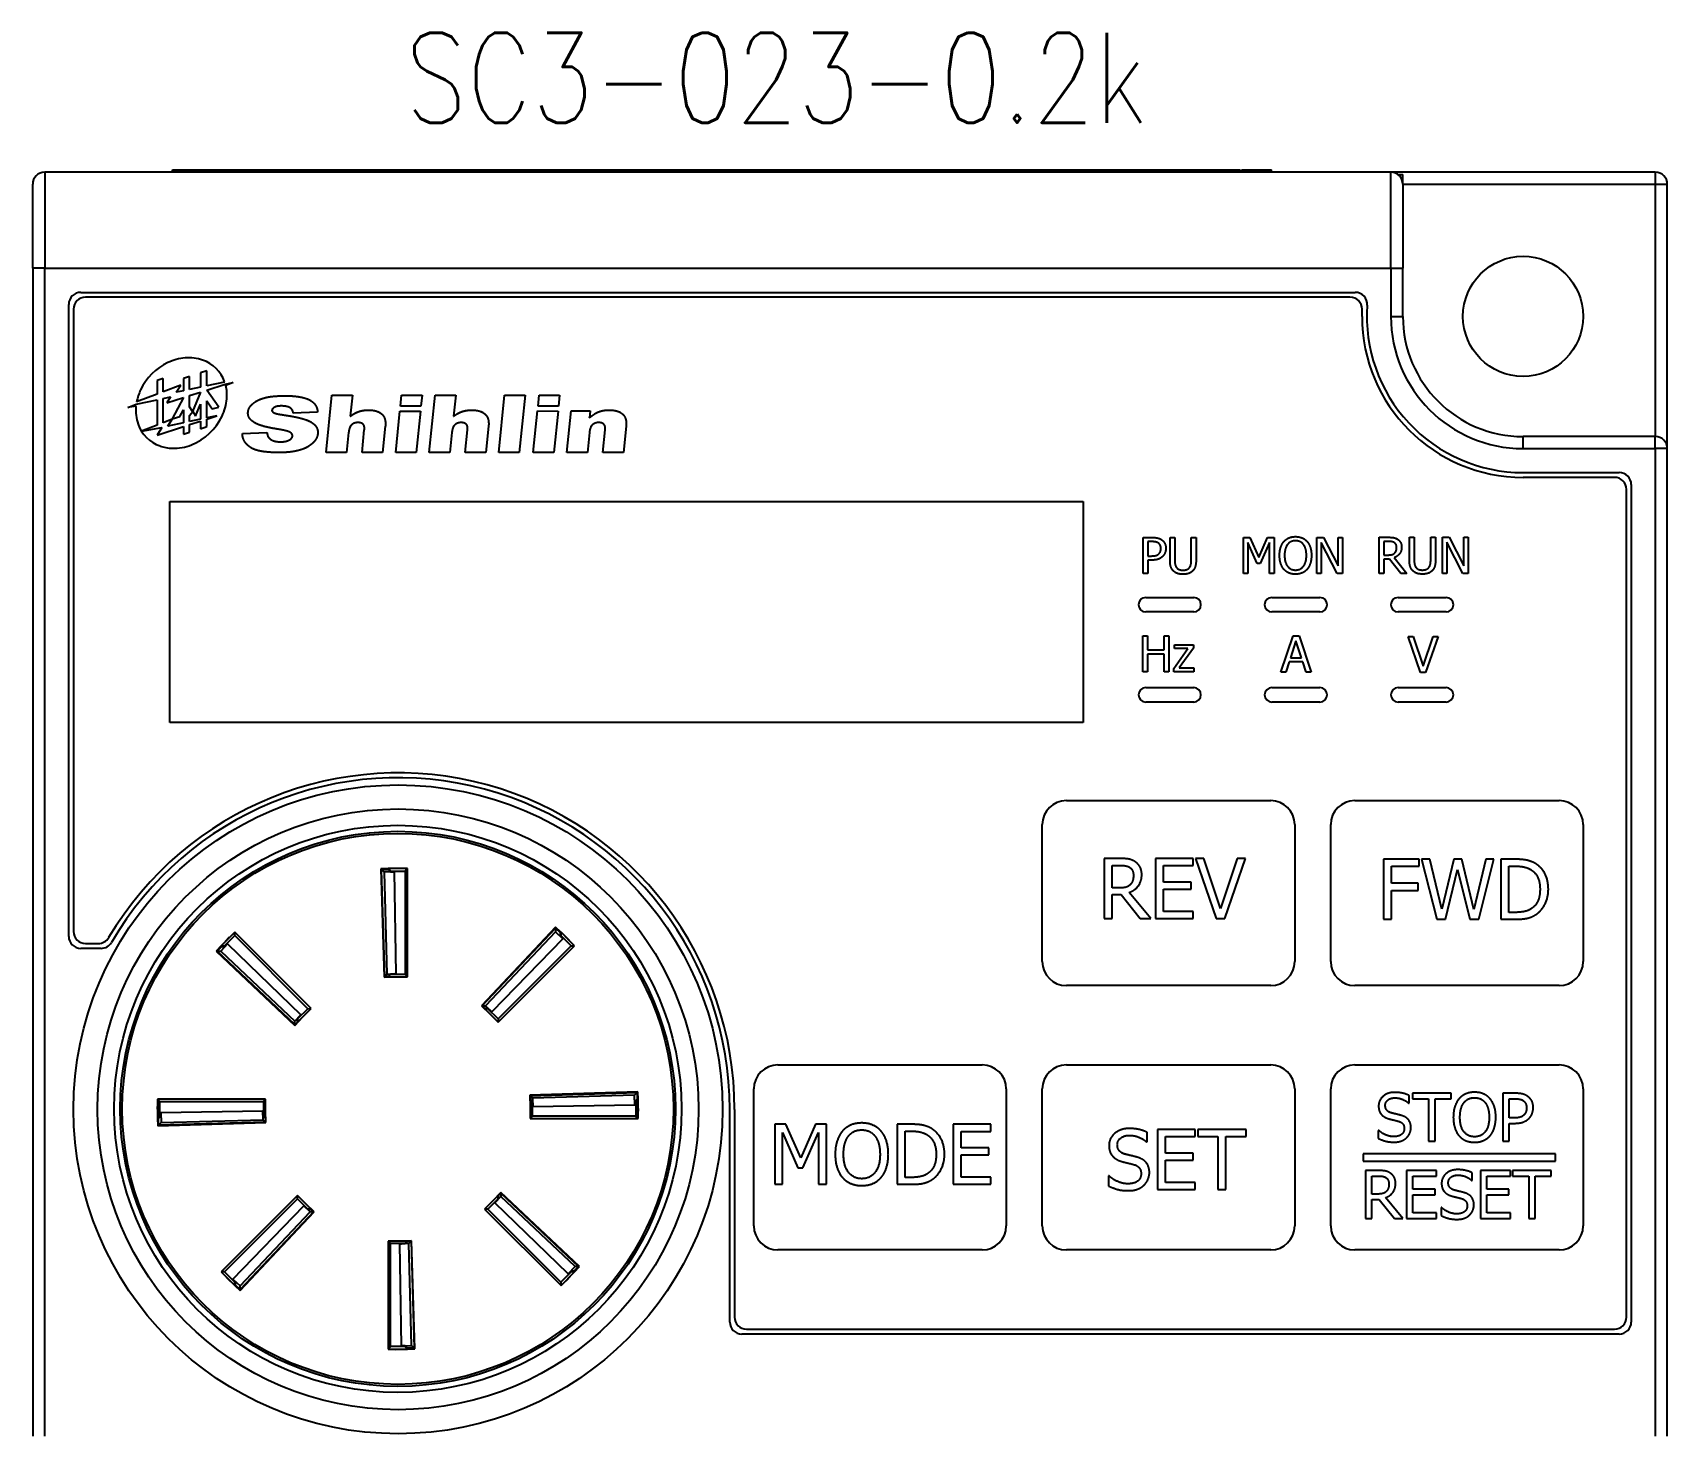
# Model space of a CAD drawing. Header units: millimetres. Extents: x -1721 to 4288, y -273 to 2028.
# Drawn here: x 114 to 168.4, y 1301.3 to 1348 of the extents above; entities that cross this region are included whole.
import ezdxf
from ezdxf.enums import TextEntityAlignment as Align

# ---------------------------------------------------------------- set-up
doc = ezdxf.new("R2010")
doc.units = ezdxf.units.MM
doc.header["$LTSCALE"] = 5
doc.header["$MEASUREMENT"] = 0
doc.layers.add('2', color=2, linetype='CONTINUOUS')
doc.layers.add('圖框', color=7, linetype='CONTINUOUS')
doc.styles.add('標楷體', font='simplex.shx', dxfattribs={"width": 0.8, "bigfont": 'chineset.shx'})

msp = doc.modelspace()

# ---------------------------------------------------------------- texts
at = {"layer": '2', "style": '標楷體', "width": 0.8}
msp.add_text('SC3-023-0.2k', height=3, dxfattribs=at).set_placement((138.731, 1346.482, -0.672), align=Align.MIDDLE)

# ---------------------------------------------------------------- linework, layer by layer
at = {"layer": '圖框'}
for p, q in [((114.393, 1343.337), (114.393, 1340.137)), ((159.193, 1343.337), (114.393, 1343.337)), ((118.65, 1343.417), (118.781, 1343.417)), ((118.65, 1343.337), (118.65, 1343.417)), ((118.781, 1343.337), (118.781, 1343.417)), ((118.809, 1343.337), (118.809, 1343.417)), ((119.061, 1343.337), (119.061, 1343.417)), ((119.263, 1343.337), (119.263, 1343.417)), ((119.333, 1343.337), (119.333, 1343.417)), ((119.468, 1343.337), (119.468, 1343.417)), ((119.537, 1343.337), (119.537, 1343.417)), ((119.729, 1343.337), (119.729, 1343.417)), ((119.921, 1343.337), (119.921, 1343.417)), ((119.99, 1343.337), (119.99, 1343.417)), ((119.99, 1343.417), (120.129, 1343.417)), ((120.129, 1343.337), (120.129, 1343.417)), ((120.129, 1343.417), (120.66, 1343.417)), ((120.66, 1343.417), (120.804, 1343.417)), ((120.66, 1343.337), (120.66, 1343.417)), ((120.804, 1343.417), (120.894, 1343.417)), ((120.804, 1343.337), (120.804, 1343.417)), ((120.894, 1343.417), (121.233, 1343.417)), ((120.894, 1343.337), (120.894, 1343.417)), ((121.233, 1343.337), (121.233, 1343.417)), ((121.233, 1343.417), (121.323, 1343.417)), ((121.323, 1343.337), (121.323, 1343.417)), ((121.467, 1343.337), (121.467, 1343.417)), ((121.553, 1343.337), (121.553, 1343.417)), ((121.783, 1343.337), (121.783, 1343.417)), ((122.013, 1343.337), (122.013, 1343.417)), ((122.099, 1343.337), (122.099, 1343.417)), ((122.182, 1343.337), (122.182, 1343.417)), ((122.232, 1343.337), (122.232, 1343.417)), ((122.301, 1343.337), (122.301, 1343.417)), ((122.493, 1343.337), (122.493, 1343.417)), ((122.685, 1343.337), (122.685, 1343.417)), ((122.754, 1343.417), (122.781, 1343.417)), ((122.754, 1343.337), (122.754, 1343.417)), ((122.781, 1343.337), (122.781, 1343.417)), ((122.781, 1343.417), (122.929, 1343.417)), ((122.929, 1343.337), (122.929, 1343.417)), ((122.978, 1343.337), (122.978, 1343.417)), ((123.118, 1343.417), (123.225, 1343.417)), ((123.118, 1343.337), (123.118, 1343.417)), ((123.225, 1343.337), (123.225, 1343.417)), ((123.477, 1343.337), (123.477, 1343.417)), ((123.679, 1343.337), (123.679, 1343.417)), ((123.749, 1343.337), (123.749, 1343.417)), ((123.793, 1343.337), (123.793, 1343.417)), ((123.895, 1343.417), (123.985, 1343.417)), ((123.895, 1343.337), (123.895, 1343.417)), ((123.985, 1343.417), (124.324, 1343.417)), ((123.985, 1343.337), (123.985, 1343.417)), ((124.324, 1343.337), (124.324, 1343.417)), ((124.324, 1343.417), (124.414, 1343.417)), ((124.414, 1343.337), (124.414, 1343.417)), ((124.51, 1343.337), (124.51, 1343.417)), ((124.529, 1343.417), (124.569, 1343.417)), ((124.529, 1343.337), (124.529, 1343.417)), ((124.569, 1343.337), (124.569, 1343.417)), ((124.569, 1343.417), (124.837, 1343.417)), ((124.837, 1343.337), (124.837, 1343.417)), ((124.963, 1343.337), (124.963, 1343.417)), ((124.965, 1343.337), (124.965, 1343.417)), ((124.966, 1343.337), (124.966, 1343.417)), ((124.968, 1343.337), (124.968, 1343.417)), ((124.991, 1343.417), (125.082, 1343.417)), ((124.991, 1343.337), (124.991, 1343.417)), ((125.082, 1343.417), (125.42, 1343.417)), ((125.082, 1343.337), (125.082, 1343.417)), ((125.42, 1343.337), (125.42, 1343.417)), ((125.42, 1343.417), (125.511, 1343.417)), ((125.511, 1343.417), (125.512, 1343.417)), ((125.511, 1343.337), (125.511, 1343.417)), ((125.512, 1343.337), (125.512, 1343.417)), ((125.512, 1343.417), (125.54, 1343.417)), ((125.54, 1343.337), (125.54, 1343.417)), ((125.694, 1343.337), (125.694, 1343.417)), ((125.694, 1343.417), (126.124, 1343.417)), ((126.124, 1343.337), (126.124, 1343.417)), ((126.156, 1343.337), (126.156, 1343.417)), ((126.186, 1343.337), (126.186, 1343.417)), ((126.186, 1343.417), (126.454, 1343.417)), ((126.454, 1343.417), (126.464, 1343.417)), ((126.454, 1343.337), (126.454, 1343.417)), ((126.464, 1343.417), (126.554, 1343.417)), ((126.464, 1343.337), (126.464, 1343.417)), ((126.554, 1343.417), (126.608, 1343.417)), ((126.554, 1343.337), (126.554, 1343.417)), ((126.608, 1343.417), (126.693, 1343.417)), ((126.608, 1343.337), (126.608, 1343.417)), ((126.693, 1343.417), (127.015, 1343.417)), ((126.693, 1343.337), (126.693, 1343.417)), ((127.015, 1343.337), (127.015, 1343.417)), ((127.015, 1343.417), (127.127, 1343.417)), ((127.127, 1343.337), (127.127, 1343.417)), ((127.127, 1343.417), (127.175, 1343.417)), ((127.175, 1343.417), (127.294, 1343.417)), ((127.175, 1343.337), (127.175, 1343.417)), ((127.294, 1343.337), (127.294, 1343.417)), ((127.567, 1343.337), (127.567, 1343.417)), ((127.636, 1343.337), (127.636, 1343.417)), ((127.636, 1343.417), (128.084, 1343.417)), ((128.084, 1343.337), (128.084, 1343.417)), ((128.169, 1343.337), (128.169, 1343.417)), ((128.169, 1343.417), (128.227, 1343.417)), ((128.227, 1343.337), (128.227, 1343.417)), ((128.227, 1343.417), (128.658, 1343.417)), ((128.658, 1343.337), (128.658, 1343.417)), ((128.658, 1343.417), (128.668, 1343.417)), ((128.668, 1343.337), (128.668, 1343.417)), ((128.734, 1343.337), (128.734, 1343.417)), ((128.734, 1343.417), (128.748, 1343.417)), ((128.748, 1343.337), (128.748, 1343.417)), ((128.748, 1343.417), (129.196, 1343.417)), ((129.196, 1343.417), (129.292, 1343.417)), ((129.196, 1343.337), (129.196, 1343.417)), ((129.292, 1343.417), (129.3, 1343.417)), ((129.292, 1343.337), (129.292, 1343.417)), ((129.3, 1343.337), (129.3, 1343.417)), ((129.394, 1343.337), (129.394, 1343.417)), ((129.634, 1343.337), (129.634, 1343.417)), ((129.766, 1343.337), (129.766, 1343.417)), ((129.864, 1343.337), (129.864, 1343.417)), ((129.901, 1343.417), (130.144, 1343.417)), ((129.901, 1343.337), (129.901, 1343.417)), ((130.144, 1343.417), (130.235, 1343.417)), ((130.144, 1343.337), (130.144, 1343.417)), ((130.235, 1343.337), (130.235, 1343.417)), ((130.235, 1343.417), (130.478, 1343.417)), ((130.478, 1343.417), (130.499, 1343.417)), ((130.478, 1343.337), (130.478, 1343.417)), ((130.499, 1343.337), (130.499, 1343.417)), ((130.569, 1343.417), (130.659, 1343.417)), ((130.569, 1343.337), (130.569, 1343.417)), ((130.659, 1343.417), (130.786, 1343.417)), ((130.659, 1343.337), (130.659, 1343.417)), ((130.786, 1343.417), (131.014, 1343.417)), ((130.786, 1343.337), (130.786, 1343.417)), ((131.014, 1343.337), (131.014, 1343.417)), ((131.014, 1343.417), (131.132, 1343.417)), ((131.132, 1343.337), (131.132, 1343.417)), ((131.136, 1343.417), (131.174, 1343.417)), ((131.136, 1343.337), (131.136, 1343.417)), ((131.174, 1343.417), (131.191, 1343.417)), ((131.174, 1343.337), (131.174, 1343.417)), ((131.191, 1343.337), (131.191, 1343.417)), ((131.191, 1343.417), (131.459, 1343.417)), ((131.459, 1343.337), (131.459, 1343.417)), ((131.459, 1343.417), (131.53, 1343.417)), ((131.53, 1343.337), (131.53, 1343.417)), ((131.53, 1343.417), (131.574, 1343.417)), ((131.574, 1343.337), (131.574, 1343.417)), ((131.667, 1343.337), (131.667, 1343.417)), ((131.907, 1343.337), (131.907, 1343.417)), ((132.039, 1343.337), (132.039, 1343.417)), ((132.138, 1343.417), (132.556, 1343.417)), ((132.138, 1343.337), (132.138, 1343.417)), ((132.556, 1343.337), (132.556, 1343.417)), ((132.776, 1343.337), (132.776, 1343.417)), ((132.996, 1343.417), (133.101, 1343.417)), ((132.996, 1343.337), (132.996, 1343.417)), ((133.101, 1343.417), (133.213, 1343.417)), ((133.101, 1343.337), (133.101, 1343.417)), ((133.213, 1343.337), (133.213, 1343.417)), ((133.213, 1343.417), (133.256, 1343.417)), ((133.256, 1343.337), (133.256, 1343.417)), ((133.37, 1343.417), (133.473, 1343.417)), ((133.37, 1343.337), (133.37, 1343.417)), ((133.473, 1343.337), (133.473, 1343.417)), ((133.598, 1343.337), (133.598, 1343.417)), ((133.603, 1343.337), (133.603, 1343.417)), ((133.603, 1343.417), (134.05, 1343.417)), ((134.05, 1343.337), (134.05, 1343.417)), ((134.121, 1343.337), (134.121, 1343.417)), ((134.176, 1343.337), (134.176, 1343.417)), ((134.194, 1343.417), (134.279, 1343.417)), ((134.194, 1343.337), (134.194, 1343.417)), ((134.279, 1343.417), (134.601, 1343.417)), ((134.279, 1343.337), (134.279, 1343.417)), ((134.601, 1343.337), (134.601, 1343.417)), ((134.601, 1343.417), (134.713, 1343.417)), ((134.713, 1343.337), (134.713, 1343.417)), ((134.713, 1343.417), (134.78, 1343.417)), ((134.78, 1343.417), (134.855, 1343.417)), ((134.78, 1343.337), (134.78, 1343.417)), ((134.855, 1343.337), (134.855, 1343.417)), ((134.953, 1343.337), (134.953, 1343.417)), ((135.212, 1343.337), (135.212, 1343.417)), ((135.461, 1343.337), (135.461, 1343.417)), ((135.5, 1343.337), (135.5, 1343.417)), ((135.59, 1343.337), (135.59, 1343.417)), ((135.59, 1343.417), (135.858, 1343.417)), ((135.858, 1343.337), (135.858, 1343.417)), ((135.877, 1343.417), (135.988, 1343.417)), ((135.877, 1343.337), (135.877, 1343.417)), ((135.988, 1343.337), (135.988, 1343.417)), ((136.013, 1343.417), (136.097, 1343.417)), ((136.013, 1343.337), (136.013, 1343.417)), ((136.097, 1343.417), (136.42, 1343.417)), ((136.097, 1343.337), (136.097, 1343.417)), ((136.42, 1343.337), (136.42, 1343.417)), ((136.42, 1343.417), (136.531, 1343.417)), ((136.531, 1343.337), (136.531, 1343.417)), ((136.625, 1343.417), (136.682, 1343.417)), ((136.625, 1343.337), (136.625, 1343.417)), ((136.682, 1343.417), (136.711, 1343.417)), ((136.682, 1343.337), (136.682, 1343.417)), ((136.711, 1343.337), (136.711, 1343.417)), ((136.712, 1343.337), (136.712, 1343.417)), ((136.712, 1343.417), (137.16, 1343.417)), ((137.16, 1343.337), (137.16, 1343.417)), ((137.16, 1343.417), (137.224, 1343.417)), ((137.224, 1343.337), (137.224, 1343.417)), ((137.224, 1343.417), (137.303, 1343.417)), ((137.303, 1343.337), (137.303, 1343.417)), ((137.303, 1343.417), (137.751, 1343.417)), ((137.751, 1343.337), (137.751, 1343.417)), ((137.845, 1343.337), (137.845, 1343.417)), ((137.895, 1343.417), (137.985, 1343.417)), ((137.895, 1343.337), (137.895, 1343.417)), ((137.985, 1343.417), (138.112, 1343.417)), ((137.985, 1343.337), (137.985, 1343.417)), ((138.112, 1343.417), (138.34, 1343.417)), ((138.112, 1343.337), (138.112, 1343.417)), ((138.34, 1343.337), (138.34, 1343.417)), ((138.34, 1343.417), (138.457, 1343.417)), ((138.457, 1343.337), (138.457, 1343.417)), ((138.457, 1343.417), (138.516, 1343.417)), ((138.516, 1343.337), (138.516, 1343.417)), ((138.516, 1343.417), (138.784, 1343.417)), ((138.784, 1343.337), (138.784, 1343.417)), ((138.784, 1343.417), (138.939, 1343.417)), ((138.939, 1343.417), (139.023, 1343.417)), ((138.939, 1343.337), (138.939, 1343.417)), ((139.023, 1343.417), (139.346, 1343.417)), ((139.023, 1343.337), (139.023, 1343.417)), ((139.346, 1343.337), (139.346, 1343.417)), ((139.346, 1343.417), (139.457, 1343.417)), ((139.457, 1343.417), (139.599, 1343.417)), ((139.457, 1343.337), (139.457, 1343.417)), ((139.599, 1343.337), (139.599, 1343.417)), ((139.698, 1343.337), (139.698, 1343.417)), ((139.956, 1343.337), (139.956, 1343.417)), ((140.205, 1343.337), (140.205, 1343.417)), ((140.319, 1343.337), (140.319, 1343.417)), ((140.319, 1343.417), (140.467, 1343.417)), ((140.467, 1343.337), (140.467, 1343.417)), ((140.633, 1343.337), (140.633, 1343.417)), ((140.653, 1343.337), (140.653, 1343.417)), ((140.747, 1343.337), (140.747, 1343.417)), ((140.986, 1343.337), (140.986, 1343.417)), ((141.119, 1343.337), (141.119, 1343.417)), ((141.217, 1343.417), (141.307, 1343.417)), ((141.217, 1343.337), (141.217, 1343.417)), ((141.307, 1343.337), (141.307, 1343.417)), ((141.392, 1343.337), (141.392, 1343.417)), ((141.622, 1343.337), (141.622, 1343.417)), ((141.852, 1343.337), (141.852, 1343.417)), ((141.938, 1343.337), (141.938, 1343.417)), ((141.938, 1343.417), (142.106, 1343.417)), ((142.106, 1343.337), (142.106, 1343.417)), ((142.106, 1343.417), (142.215, 1343.417)), ((142.215, 1343.337), (142.215, 1343.417)), ((142.215, 1343.417), (142.32, 1343.417)), ((142.32, 1343.417), (142.398, 1343.417)), ((142.32, 1343.337), (142.32, 1343.417)), ((142.32, 1343.417), (142.32, 1343.417)), ((142.32, 1343.337), (142.32, 1343.417)), ((142.398, 1343.417), (142.464, 1343.417)), ((142.398, 1343.337), (142.398, 1343.417)), ((142.464, 1343.337), (142.464, 1343.417)), ((142.464, 1343.417), (142.593, 1343.417)), ((142.593, 1343.337), (142.593, 1343.417)), ((142.762, 1343.337), (142.762, 1343.417)), ((142.762, 1343.417), (143.192, 1343.417)), ((143.192, 1343.337), (143.192, 1343.417)), ((143.192, 1343.417), (143.434, 1343.417)), ((143.434, 1343.417), (143.525, 1343.417)), ((143.434, 1343.337), (143.434, 1343.417)), ((143.525, 1343.337), (143.525, 1343.417)), ((143.525, 1343.417), (143.768, 1343.417)), ((143.768, 1343.417), (143.851, 1343.417)), ((143.768, 1343.337), (143.768, 1343.417)), ((143.851, 1343.337), (143.851, 1343.417)), ((143.859, 1343.417), (144.031, 1343.417)), ((143.859, 1343.337), (143.859, 1343.417)), ((144.031, 1343.337), (144.031, 1343.417)), ((144.285, 1343.337), (144.285, 1343.417)), ((144.433, 1343.337), (144.433, 1343.417)), ((144.489, 1343.337), (144.489, 1343.417)), ((144.553, 1343.417), (144.66, 1343.417)), ((144.553, 1343.337), (144.553, 1343.417)), ((144.66, 1343.337), (144.66, 1343.417)), ((144.66, 1343.417), (145.104, 1343.417)), ((145.104, 1343.417), (145.174, 1343.417)), ((145.104, 1343.337), (145.104, 1343.417)), ((145.174, 1343.417), (145.18, 1343.417)), ((145.174, 1343.337), (145.174, 1343.417)), ((145.18, 1343.337), (145.18, 1343.417)), ((145.272, 1343.417), (145.386, 1343.417)), ((145.272, 1343.337), (145.272, 1343.417)), ((145.386, 1343.417), (145.823, 1343.417)), ((145.386, 1343.337), (145.386, 1343.417)), ((145.823, 1343.337), (145.823, 1343.417)), ((145.823, 1343.417), (145.974, 1343.417)), ((145.974, 1343.337), (145.974, 1343.417)), ((145.974, 1343.417), (145.986, 1343.417)), ((145.986, 1343.337), (145.986, 1343.417)), ((146.22, 1343.337), (146.22, 1343.417)), ((146.22, 1343.417), (146.826, 1343.417)), ((146.826, 1343.337), (146.826, 1343.417)), ((147.021, 1343.417), (147.028, 1343.417)), ((147.021, 1343.337), (147.021, 1343.417)), ((147.028, 1343.417), (147.117, 1343.417)), ((147.028, 1343.337), (147.028, 1343.417)), ((147.117, 1343.417), (147.316, 1343.417)), ((147.117, 1343.337), (147.117, 1343.417)), ((147.316, 1343.417), (147.373, 1343.417)), ((147.316, 1343.337), (147.316, 1343.417)), ((147.373, 1343.417), (147.573, 1343.417)), ((147.373, 1343.337), (147.373, 1343.417)), ((147.573, 1343.337), (147.573, 1343.417)), ((147.573, 1343.417), (147.668, 1343.417)), ((147.668, 1343.337), (147.668, 1343.417)), ((147.668, 1343.417), (147.718, 1343.417)), ((147.718, 1343.337), (147.718, 1343.417)), ((147.718, 1343.417), (147.778, 1343.417)), ((147.778, 1343.417), (147.875, 1343.417)), ((147.778, 1343.337), (147.778, 1343.417)), ((147.875, 1343.417), (147.945, 1343.417)), ((147.875, 1343.337), (147.875, 1343.417)), ((147.945, 1343.417), (148.258, 1343.417)), ((147.945, 1343.337), (147.945, 1343.417)), ((148.258, 1343.417), (148.328, 1343.417)), ((148.258, 1343.337), (148.258, 1343.417)), ((148.328, 1343.337), (148.328, 1343.417)), ((148.328, 1343.417), (148.43, 1343.417)), ((148.43, 1343.417), (148.539, 1343.417)), ((148.43, 1343.337), (148.43, 1343.417)), ((148.539, 1343.417), (148.721, 1343.417)), ((148.539, 1343.337), (148.539, 1343.417)), ((148.721, 1343.337), (148.721, 1343.417)), ((148.991, 1343.337), (148.991, 1343.417)), ((149.147, 1343.337), (149.147, 1343.417)), ((149.277, 1343.417), (149.302, 1343.417)), ((149.277, 1343.337), (149.277, 1343.417)), ((149.302, 1343.337), (149.302, 1343.417)), ((149.302, 1343.417), (149.776, 1343.417)), ((149.776, 1343.417), (150.059, 1343.417)), ((149.776, 1343.337), (149.776, 1343.417)), ((150.059, 1343.337), (150.059, 1343.417)), ((150.062, 1343.417), (150.246, 1343.417)), ((150.062, 1343.337), (150.062, 1343.417)), ((150.246, 1343.337), (150.246, 1343.417)), ((150.246, 1343.417), (150.53, 1343.417)), ((150.53, 1343.337), (150.53, 1343.417)), ((150.53, 1343.417), (150.693, 1343.417)), ((150.693, 1343.417), (150.782, 1343.417)), ((150.693, 1343.337), (150.693, 1343.417)), ((150.782, 1343.417), (151.124, 1343.417)), ((150.782, 1343.337), (150.782, 1343.417)), ((151.124, 1343.337), (151.124, 1343.417)), ((151.124, 1343.417), (151.242, 1343.417)), ((151.242, 1343.337), (151.242, 1343.417)), ((151.484, 1343.337), (151.484, 1343.417)), ((151.565, 1343.417), (151.668, 1343.417)), ((151.565, 1343.337), (151.565, 1343.417)), ((151.668, 1343.337), (151.668, 1343.417)), ((151.668, 1343.417), (151.727, 1343.417)), ((151.727, 1343.337), (151.727, 1343.417)), ((151.727, 1343.417), (151.74, 1343.417)), ((151.74, 1343.337), (151.74, 1343.417)), ((151.839, 1343.337), (151.839, 1343.417)), ((152.093, 1343.337), (152.093, 1343.417)), ((152.233, 1343.337), (152.233, 1343.417)), ((152.337, 1343.337), (152.337, 1343.417)), ((152.337, 1343.417), (152.473, 1343.417)), ((152.473, 1343.417), (152.569, 1343.417)), ((152.473, 1343.337), (152.473, 1343.417)), ((152.569, 1343.417), (152.928, 1343.417)), ((152.569, 1343.337), (152.569, 1343.417)), ((152.928, 1343.337), (152.928, 1343.417)), ((152.928, 1343.417), (153.023, 1343.417)), ((153.023, 1343.417), (153.187, 1343.417)), ((153.023, 1343.337), (153.023, 1343.417)), ((153.187, 1343.337), (153.187, 1343.417)), ((153.187, 1343.417), (153.471, 1343.417)), ((153.471, 1343.337), (153.471, 1343.417)), ((153.471, 1343.417), (153.52, 1343.417)), ((153.52, 1343.337), (153.52, 1343.417)), ((153.52, 1343.417), (153.634, 1343.417)), ((153.634, 1343.417), (153.723, 1343.417)), ((153.634, 1343.337), (153.634, 1343.417)), ((153.723, 1343.417), (154.065, 1343.417)), ((153.723, 1343.337), (153.723, 1343.417)), ((154.065, 1343.337), (154.065, 1343.417)), ((154.065, 1343.417), (154.183, 1343.417)), ((154.183, 1343.337), (154.183, 1343.417)), ((154.241, 1343.337), (154.241, 1343.417)), ((154.29, 1343.417), (154.387, 1343.417)), ((154.29, 1343.337), (154.29, 1343.417)), ((154.387, 1343.417), (154.457, 1343.417)), ((154.387, 1343.337), (154.387, 1343.417)), ((154.457, 1343.417), (154.77, 1343.417)), ((154.457, 1343.337), (154.457, 1343.417)), ((154.77, 1343.417), (154.841, 1343.417)), ((154.77, 1343.337), (154.77, 1343.417)), ((154.841, 1343.337), (154.841, 1343.417)), ((154.841, 1343.417), (154.942, 1343.417)), ((154.942, 1343.337), (154.942, 1343.417)), ((155.218, 1343.337), (155.218, 1343.417)), ((167.993, 1343.337), (159.193, 1343.337)), ((159.193, 1340.137), (159.193, 1343.337)), ((159.433, 1343.257), (159.593, 1343.257)), ((159.593, 1342.937), (159.593, 1343.257)), ((167.993, 1343.337), (167.993, 1342.937)), ((113.993, 1340.137), (113.993, 1342.937)), ((159.593, 1342.937), (167.993, 1342.937)), ((159.593, 1342.937), (159.593, 1340.137)), ((167.993, 1342.937), (168.393, 1342.937)), ((167.993, 1342.937), (167.993, 1334.537)), ((168.393, 1334.137), (168.393, 1342.937)), ((114.393, 1340.137), (113.993, 1340.137)), ((113.993, 1340.137), (113.993, 1301.252)), ((114.393, 1301.252), (114.393, 1340.137)), ((114.393, 1340.137), (159.193, 1340.137)), ((159.193, 1340.137), (159.193, 1338.537)), ((159.193, 1340.137), (159.593, 1340.137)), ((159.593, 1338.537), (159.593, 1340.137)), ((115.593, 1339.337), (158.007, 1339.337)), ((115.193, 1317.897), (115.193, 1338.937)), ((157.833, 1339.177), (115.753, 1339.177)), ((115.353, 1338.777), (115.353, 1318.057)), ((158.233, 1338.537), (158.233, 1338.777)), ((159.193, 1338.537), (159.593, 1338.537)), ((119.784, 1336.724), (119.578, 1336.656)), ((119.578, 1336.656), (119.578, 1336.182)), ((119.784, 1336.225), (119.784, 1336.724)), ((118.338, 1336.472), (118.131, 1336.405)), ((118.131, 1336.405), (118.131, 1335.948)), ((118.338, 1336.027), (118.338, 1336.472)), ((118.923, 1336.252), (118.338, 1336.027)), ((118.772, 1336.01), (118.923, 1336.252)), ((119.216, 1336.539), (119.009, 1336.472)), ((119.009, 1336.472), (119.009, 1336.061)), ((119.216, 1336.105), (119.216, 1336.539)), ((119.578, 1336.182), (119.216, 1336.105)), ((120.38, 1336.352), (119.784, 1336.225)), ((119.784, 1336.085), (120.401, 1336.285)), ((120.185, 1335.513), (119.784, 1336.085)), ((120.401, 1336.285), (120.663, 1336.336)), ((120.663, 1336.336), (120.42, 1336.238)), ((117.165, 1335.499), (117.44, 1335.61)), ((117.432, 1335.551), (117.165, 1335.499)), ((117.44, 1335.61), (118.131, 1335.757)), ((118.131, 1335.948), (117.452, 1335.688)), ((118.131, 1335.757), (118.131, 1334.918)), ((118.338, 1335.801), (118.582, 1335.853)), ((118.338, 1334.997), (118.338, 1335.801)), ((118.582, 1335.853), (118.458, 1335.654)), ((118.458, 1335.654), (119.009, 1335.833)), ((119.009, 1335.833), (118.63, 1335.13)), ((119.009, 1336.061), (118.772, 1336.01)), ((119.216, 1335.9), (119.578, 1336.018)), ((119.216, 1335.52), (119.216, 1335.9)), ((119.578, 1336.018), (119.313, 1335.372)), ((119.416, 1335.216), (119.578, 1335.609)), ((119.578, 1335.609), (119.578, 1335.112)), ((119.784, 1335.156), (119.784, 1335.723)), ((119.784, 1335.723), (119.971, 1335.456)), ((123.757, 1334.01), (123.952, 1335.919)), ((123.952, 1335.919), (124.635, 1335.916)), ((124.635, 1335.916), (124.563, 1335.211)), ((126.231, 1335.55), (126.267, 1335.913)), ((126.915, 1335.549), (126.231, 1335.55)), ((126.267, 1335.913), (126.952, 1335.911)), ((126.952, 1335.911), (126.915, 1335.549)), ((127.191, 1334.009), (127.387, 1335.917)), ((127.387, 1335.917), (128.071, 1335.915)), ((128.071, 1335.915), (127.998, 1335.21)), ((129.504, 1334.005), (129.699, 1335.914)), ((129.699, 1335.914), (130.382, 1335.911)), ((130.382, 1335.911), (130.188, 1334.002)), ((130.81, 1335.552), (130.847, 1335.914)), ((131.493, 1335.55), (130.81, 1335.552)), ((130.847, 1335.914), (131.53, 1335.911)), ((131.53, 1335.911), (131.493, 1335.55)), ((118.639, 1335.113), (118.338, 1334.997)), ((118.494, 1334.882), (118.639, 1335.113)), ((119.009, 1334.991), (118.494, 1334.882)), ((118.63, 1335.13), (118.889, 1335.199)), ((118.889, 1335.199), (119.009, 1335.423)), ((119.009, 1335.423), (119.009, 1334.991)), ((119.313, 1335.372), (119.216, 1335.52)), ((119.216, 1335.237), (119.318, 1335.365)), ((119.216, 1335.035), (119.216, 1335.237)), ((119.578, 1335.112), (119.216, 1335.035)), ((119.216, 1334.933), (119.578, 1335.051)), ((119.318, 1335.365), (119.416, 1335.216)), ((119.578, 1335.051), (119.578, 1334.798)), ((119.784, 1335.118), (120.125, 1335.228)), ((120.125, 1335.228), (119.784, 1335.156)), ((119.784, 1334.865), (119.784, 1335.118)), ((119.971, 1335.456), (120.185, 1335.513)), ((123.477, 1335.344), (122.667, 1335.315)), ((126.073, 1334.005), (126.214, 1335.386)), ((126.214, 1335.386), (126.898, 1335.384)), ((126.898, 1335.384), (126.757, 1334.002)), ((130.652, 1334.005), (130.793, 1335.387)), ((130.793, 1335.387), (131.476, 1335.383)), ((131.476, 1335.383), (131.336, 1334.002)), ((131.77, 1334.009), (131.911, 1335.391)), ((131.911, 1335.391), (132.548, 1335.39)), ((132.548, 1335.39), (132.524, 1335.162)), ((118.131, 1334.918), (117.616, 1334.72)), ((117.616, 1334.72), (118.293, 1334.839)), ((118.131, 1334.581), (119.009, 1334.866)), ((118.293, 1334.839), (118.131, 1334.581)), ((119.009, 1334.866), (119.009, 1334.613)), ((119.009, 1334.613), (119.216, 1334.68)), ((119.216, 1334.68), (119.216, 1334.933)), ((119.578, 1334.798), (119.784, 1334.865)), ((120.971, 1334.642), (121.79, 1334.672)), ((124.507, 1334.669), (124.44, 1334.006)), ((124.953, 1334.005), (125.03, 1334.763)), ((125.729, 1334.879), (125.64, 1334.002)), ((127.943, 1334.667), (127.875, 1334.006)), ((128.388, 1334.004), (128.465, 1334.762)), ((129.164, 1334.878), (129.075, 1334.002)), ((132.521, 1334.669), (132.454, 1334.007)), ((132.967, 1334.005), (133.044, 1334.764)), ((133.742, 1334.88), (133.653, 1334.002)), ((163.593, 1334.137), (163.593, 1334.537)), ((167.993, 1334.537), (163.593, 1334.537)), ((167.993, 1334.137), (167.993, 1334.537)), ((124.44, 1334.006), (123.757, 1334.01)), ((125.64, 1334.002), (124.953, 1334.005)), ((126.757, 1334.002), (126.073, 1334.005)), ((127.875, 1334.006), (127.191, 1334.009)), ((129.075, 1334.002), (128.388, 1334.004)), ((130.188, 1334.002), (129.504, 1334.005)), ((131.336, 1334.002), (130.652, 1334.005)), ((132.454, 1334.007), (131.77, 1334.009)), ((133.653, 1334.002), (132.967, 1334.005)), ((163.593, 1334.137), (167.993, 1334.137)), ((167.993, 1334.137), (167.993, 1301.252)), ((168.393, 1334.137), (167.993, 1334.137)), ((168.393, 1301.252), (168.393, 1334.137)), ((163.593, 1333.337), (166.793, 1333.337)), ((166.633, 1333.177), (163.593, 1333.177)), ((167.193, 1332.937), (167.193, 1305.057)), ((118.553, 1332.377), (148.953, 1332.377)), ((118.553, 1325.017), (118.553, 1332.377)), ((148.953, 1332.377), (148.953, 1325.017)), ((167.033, 1305.217), (167.033, 1332.777)), ((150.947, 1329.976), (150.947, 1331.176)), ((150.947, 1331.176), (151.248, 1331.176)), ((151.843, 1330.427), (151.843, 1331.176)), ((151.843, 1331.176), (152.002, 1331.176)), ((152.002, 1331.176), (152.002, 1330.427)), ((152.551, 1330.423), (152.551, 1331.176)), ((152.551, 1331.176), (152.711, 1331.176)), ((152.711, 1331.176), (152.711, 1330.427)), ((154.285, 1329.979), (154.285, 1331.179)), ((154.285, 1331.179), (154.503, 1331.179)), ((154.503, 1331.179), (154.802, 1330.511)), ((154.802, 1330.511), (155.092, 1331.179)), ((155.092, 1331.179), (155.314, 1331.179)), ((155.314, 1331.179), (155.314, 1329.979)), ((156.725, 1329.979), (156.725, 1331.179)), ((156.725, 1331.179), (156.951, 1331.179)), ((156.951, 1331.179), (157.435, 1330.229)), ((157.435, 1330.229), (157.435, 1331.179)), ((157.435, 1331.179), (157.583, 1331.179)), ((157.583, 1331.179), (157.583, 1329.979)), ((158.801, 1329.982), (158.801, 1331.182)), ((158.801, 1331.182), (159.11, 1331.182)), ((159.81, 1330.433), (159.81, 1331.182)), ((159.81, 1331.182), (159.97, 1331.182)), ((159.97, 1331.182), (159.97, 1330.433)), ((160.519, 1330.429), (160.519, 1331.182)), ((160.519, 1331.182), (160.679, 1331.182)), ((160.679, 1331.182), (160.679, 1330.433)), ((160.907, 1329.982), (160.907, 1331.182)), ((160.907, 1331.182), (161.134, 1331.182)), ((161.134, 1331.182), (161.617, 1330.231)), ((161.617, 1330.231), (161.617, 1331.182)), ((161.617, 1331.182), (161.766, 1331.182)), ((161.766, 1331.182), (161.766, 1329.982)), ((151.239, 1331.038), (151.106, 1331.038)), ((151.106, 1331.038), (151.106, 1330.559)), ((154.744, 1330.309), (154.434, 1331.012)), ((154.434, 1331.012), (154.434, 1329.979)), ((155.154, 1331.012), (154.841, 1330.309)), ((155.154, 1329.979), (155.154, 1331.012)), ((157.405, 1329.979), (156.874, 1331.013)), ((156.874, 1331.013), (156.874, 1329.979)), ((159.119, 1331.043), (158.96, 1331.043)), ((158.96, 1331.043), (158.96, 1330.592)), ((161.587, 1329.982), (161.056, 1331.016)), ((161.056, 1331.016), (161.056, 1329.982)), ((151.106, 1330.559), (151.215, 1330.559)), ((151.242, 1330.423), (151.106, 1330.423)), ((151.106, 1330.423), (151.106, 1329.976)), ((154.841, 1330.309), (154.744, 1330.309)), ((158.96, 1330.592), (159.101, 1330.592)), ((159.143, 1330.459), (158.96, 1330.459)), ((158.96, 1330.459), (158.96, 1329.982)), ((159.523, 1329.982), (159.143, 1330.459)), ((159.303, 1330.504), (159.73, 1329.982)), ((151.106, 1329.976), (150.947, 1329.976)), ((154.434, 1329.979), (154.285, 1329.979)), ((155.314, 1329.979), (155.154, 1329.979)), ((156.874, 1329.979), (156.725, 1329.979)), ((157.583, 1329.979), (157.405, 1329.979)), ((158.96, 1329.982), (158.801, 1329.982)), ((159.73, 1329.982), (159.523, 1329.982)), ((161.056, 1329.982), (160.907, 1329.982)), ((161.766, 1329.982), (161.587, 1329.982)), ((151.033, 1329.177), (152.633, 1329.177)), ((155.233, 1329.177), (156.833, 1329.177)), ((159.433, 1329.177), (161.033, 1329.177)), ((152.633, 1328.697), (151.033, 1328.697)), ((156.833, 1328.697), (155.233, 1328.697)), ((161.033, 1328.697), (159.433, 1328.697)), ((150.938, 1326.704), (150.938, 1327.904)), ((150.938, 1327.904), (151.097, 1327.904)), ((151.097, 1327.904), (151.097, 1327.433)), ((151.097, 1327.433), (151.649, 1327.433)), ((151.649, 1327.433), (151.649, 1327.904)), ((151.649, 1327.904), (151.809, 1327.904)), ((151.809, 1327.904), (151.809, 1326.704)), ((151.97, 1326.816), (152.441, 1327.48)), ((151.99, 1327.48), (151.99, 1327.604)), ((151.99, 1327.604), (152.623, 1327.604)), ((152.441, 1327.48), (151.99, 1327.48)), ((152.623, 1327.496), (152.15, 1326.831)), ((152.623, 1327.604), (152.623, 1327.496)), ((155.535, 1326.697), (155.939, 1327.897)), ((156.034, 1327.734), (155.849, 1327.169)), ((155.939, 1327.897), (156.136, 1327.897)), ((156.219, 1327.169), (156.034, 1327.734)), ((156.136, 1327.897), (156.54, 1326.697)), ((160.178, 1326.683), (159.765, 1327.883)), ((159.765, 1327.883), (159.936, 1327.883)), ((159.936, 1327.883), (160.269, 1326.886)), ((160.269, 1326.886), (160.601, 1327.883)), ((160.764, 1327.883), (160.351, 1326.683)), ((160.601, 1327.883), (160.764, 1327.883)), ((151.649, 1327.291), (151.097, 1327.291)), ((151.097, 1327.291), (151.097, 1326.704)), ((151.649, 1326.704), (151.649, 1327.291)), ((151.97, 1326.704), (151.97, 1326.816)), ((152.15, 1326.831), (152.632, 1326.831)), ((152.632, 1326.831), (152.632, 1326.704)), ((155.805, 1327.033), (155.696, 1326.697)), ((156.263, 1327.033), (155.805, 1327.033)), ((155.849, 1327.169), (156.219, 1327.169)), ((156.372, 1326.697), (156.263, 1327.033)), ((151.097, 1326.704), (150.938, 1326.704)), ((151.809, 1326.704), (151.649, 1326.704)), ((152.632, 1326.704), (151.97, 1326.704)), ((155.696, 1326.697), (155.535, 1326.697)), ((156.54, 1326.697), (156.372, 1326.697)), ((160.351, 1326.683), (160.178, 1326.683)), ((151.033, 1326.177), (152.633, 1326.177)), ((155.233, 1326.177), (156.833, 1326.177)), ((159.433, 1326.177), (161.033, 1326.177)), ((152.633, 1325.697), (151.033, 1325.697)), ((156.833, 1325.697), (155.233, 1325.697)), ((161.033, 1325.697), (159.433, 1325.697)), ((148.953, 1325.017), (118.553, 1325.017)), ((148.393, 1322.417), (155.193, 1322.417)), ((157.993, 1322.417), (164.793, 1322.417)), ((147.593, 1317.057), (147.593, 1321.617)), ((155.993, 1321.617), (155.993, 1317.057)), ((157.193, 1317.057), (157.193, 1321.617)), ((165.593, 1321.617), (165.593, 1317.057)), ((149.652, 1320.49), (149.652, 1318.49)), ((150.168, 1320.49), (149.652, 1320.49)), ((152.61, 1320.49), (151.359, 1320.49)), ((151.359, 1320.49), (151.359, 1318.49)), ((152.61, 1320.253), (152.61, 1320.49)), ((152.688, 1320.49), (153.377, 1318.49)), ((152.973, 1320.49), (152.688, 1320.49)), ((153.527, 1318.829), (152.973, 1320.49)), ((154.082, 1320.49), (153.527, 1318.829)), ((153.664, 1318.49), (154.352, 1320.49)), ((154.352, 1320.49), (154.082, 1320.49)), ((158.943, 1320.464), (158.943, 1318.464)), ((160.14, 1320.464), (158.943, 1320.464)), ((160.14, 1320.228), (160.14, 1320.464)), ((160.211, 1320.464), (160.721, 1318.464)), ((160.485, 1320.464), (160.211, 1320.464)), ((160.887, 1318.806), (160.485, 1320.464)), ((161.285, 1320.464), (160.887, 1318.806)), ((161.556, 1320.464), (161.285, 1320.464)), ((161.958, 1318.787), (161.556, 1320.464)), ((162.358, 1320.464), (161.958, 1318.787)), ((162.117, 1318.464), (162.619, 1320.464)), ((162.619, 1320.464), (162.358, 1320.464)), ((162.857, 1320.464), (162.857, 1318.464)), ((163.313, 1320.464), (162.857, 1320.464)), ((125.825, 1320.147), (125.58, 1320.14)), ((125.58, 1320.14), (125.605, 1320.115)), ((125.58, 1320.14), (125.69, 1316.541)), ((125.605, 1320.115), (125.825, 1320.122)), ((125.707, 1316.559), (125.606, 1320.115)), ((126.024, 1320.045), (125.688, 1320.034)), ((125.688, 1320.034), (125.784, 1316.638)), ((125.825, 1320.153), (125.825, 1320.122)), ((126.465, 1320.153), (125.825, 1320.153)), ((125.825, 1320.153), (125.825, 1320.153)), ((125.905, 1320.046), (125.905, 1320.07)), ((125.905, 1320.07), (126.385, 1320.07)), ((126.219, 1320.159), (126.022, 1320.153)), ((126.024, 1320.045), (126.076, 1316.647)), ((126.219, 1320.159), (126.214, 1320.153)), ((126.219, 1320.153), (126.219, 1320.159)), ((126.385, 1320.07), (126.385, 1316.63)), ((126.465, 1320.153), (126.465, 1320.153)), ((126.465, 1316.553), (126.465, 1320.153)), ((149.918, 1319.508), (149.918, 1320.26)), ((149.918, 1320.26), (150.182, 1320.26)), ((151.625, 1320.253), (152.61, 1320.253)), ((151.625, 1319.705), (151.625, 1320.253)), ((159.209, 1319.664), (159.209, 1320.228)), ((159.209, 1320.228), (160.14, 1320.228)), ((161.016, 1318.464), (161.412, 1320.124)), ((161.412, 1320.124), (161.819, 1318.464)), ((163.123, 1318.695), (163.123, 1320.234)), ((163.123, 1320.234), (163.326, 1320.234)), ((150.151, 1319.508), (149.918, 1319.508)), ((149.918, 1319.286), (150.223, 1319.286)), ((149.918, 1318.49), (149.918, 1319.286)), ((150.223, 1319.286), (150.855, 1318.49)), ((151.2, 1318.49), (150.489, 1319.36)), ((152.544, 1319.705), (151.625, 1319.705)), ((151.625, 1319.469), (152.544, 1319.469)), ((151.625, 1318.726), (151.625, 1319.469)), ((152.544, 1319.469), (152.544, 1319.705)), ((160.101, 1319.664), (159.209, 1319.664)), ((159.209, 1319.427), (160.101, 1319.427)), ((159.209, 1318.464), (159.209, 1319.427)), ((160.101, 1319.427), (160.101, 1319.664)), ((152.61, 1318.726), (151.625, 1318.726)), ((152.61, 1318.49), (152.61, 1318.726)), ((163.326, 1318.695), (163.123, 1318.695)), ((131.393, 1318.201), (128.926, 1315.578)), ((128.95, 1315.579), (131.394, 1318.165)), ((131.393, 1318.201), (131.394, 1318.165)), ((131.572, 1318.032), (131.393, 1318.201)), ((131.394, 1318.165), (131.554, 1318.014)), ((149.652, 1318.49), (149.918, 1318.49)), ((150.855, 1318.49), (151.2, 1318.49)), ((151.359, 1318.49), (152.61, 1318.49)), ((153.377, 1318.49), (153.664, 1318.49)), ((158.943, 1318.464), (159.209, 1318.464)), ((160.721, 1318.464), (161.016, 1318.464)), ((161.819, 1318.464), (162.117, 1318.464)), ((162.857, 1318.464), (163.318, 1318.464)), ((115.753, 1317.657), (116.178, 1317.657)), ((120.266, 1317.58), (120.098, 1317.401)), ((120.479, 1317.648), (120.249, 1317.403)), ((120.715, 1318.037), (120.262, 1317.584)), ((120.262, 1317.584), (120.262, 1317.584)), ((120.262, 1317.584), (120.284, 1317.562)), ((120.378, 1317.581), (120.717, 1317.921)), ((120.395, 1317.565), (120.378, 1317.581)), ((120.537, 1317.867), (120.402, 1317.723)), ((120.479, 1317.648), (122.919, 1315.282)), ((120.537, 1317.867), (120.537, 1317.859)), ((120.541, 1317.863), (120.537, 1317.867)), ((120.715, 1318.037), (120.715, 1318.036)), ((123.26, 1315.491), (120.715, 1318.036)), ((120.717, 1317.921), (123.15, 1315.488)), ((131.395, 1318.05), (129.061, 1315.58)), ((131.64, 1317.819), (129.274, 1315.38)), ((131.913, 1317.581), (129.48, 1315.149)), ((129.483, 1315.038), (132.028, 1317.584)), ((131.64, 1317.819), (131.395, 1318.05)), ((131.576, 1318.036), (131.554, 1318.015)), ((131.557, 1317.904), (131.573, 1317.921)), ((131.573, 1317.921), (131.913, 1317.581)), ((132.028, 1317.584), (131.576, 1318.037)), ((131.576, 1318.036), (131.576, 1318.037)), ((131.859, 1317.762), (131.715, 1317.897)), ((131.859, 1317.762), (131.85, 1317.762)), ((131.855, 1317.758), (131.859, 1317.762)), ((132.028, 1317.584), (132.028, 1317.584)), ((116.269, 1317.497), (115.593, 1317.497)), ((120.098, 1317.401), (120.134, 1317.402)), ((120.098, 1317.401), (122.721, 1314.934)), ((120.134, 1317.402), (120.284, 1317.562)), ((122.72, 1314.959), (120.134, 1317.402)), ((120.249, 1317.403), (122.719, 1315.069)), ((125.69, 1316.541), (125.707, 1316.559)), ((125.69, 1316.541), (126.078, 1316.553)), ((125.826, 1316.563), (125.707, 1316.559)), ((125.784, 1316.638), (126.076, 1316.647)), ((125.825, 1316.562), (125.825, 1316.553)), ((125.825, 1316.553), (126.465, 1316.553)), ((125.825, 1316.553), (125.825, 1316.553)), ((125.905, 1316.63), (125.905, 1316.636)), ((126.385, 1316.63), (125.905, 1316.63)), ((126.465, 1316.553), (126.465, 1316.553)), ((155.193, 1316.257), (148.393, 1316.257)), ((164.793, 1316.257), (157.993, 1316.257)), ((122.808, 1315.038), (123.26, 1315.491)), ((123.15, 1315.488), (122.81, 1315.149)), ((123.26, 1315.491), (123.26, 1315.491)), ((128.926, 1315.578), (128.95, 1315.579)), ((128.926, 1315.578), (129.209, 1315.312)), ((129.037, 1315.497), (128.951, 1315.579)), ((129.037, 1315.497), (129.03, 1315.491)), ((129.03, 1315.491), (129.483, 1315.038)), ((129.03, 1315.491), (129.03, 1315.491)), ((129.061, 1315.58), (129.274, 1315.38)), ((129.141, 1315.488), (129.145, 1315.492)), ((129.48, 1315.149), (129.141, 1315.488)), ((122.719, 1315.069), (122.919, 1315.282)), ((122.801, 1315.045), (122.72, 1314.959)), ((122.721, 1314.934), (122.72, 1314.959)), ((122.721, 1314.934), (122.986, 1315.217)), ((122.801, 1315.045), (122.808, 1315.038)), ((122.81, 1315.149), (122.806, 1315.153)), ((122.808, 1315.038), (122.808, 1315.038)), ((129.483, 1315.038), (129.483, 1315.038)), ((138.793, 1313.617), (145.593, 1313.617)), ((148.393, 1313.617), (155.193, 1313.617)), ((157.993, 1313.617), (164.793, 1313.617)), ((134.132, 1312.719), (130.533, 1312.608)), ((130.551, 1312.592), (134.107, 1312.693)), ((134.132, 1312.719), (134.107, 1312.693)), ((134.107, 1312.693), (134.114, 1312.473)), ((134.139, 1312.473), (134.132, 1312.719)), ((137.993, 1308.257), (137.993, 1312.817)), ((146.393, 1312.817), (146.393, 1308.257)), ((147.593, 1308.257), (147.593, 1312.817)), ((155.993, 1312.817), (155.993, 1308.257)), ((157.193, 1308.257), (157.193, 1312.817)), ((159.914, 1312.674), (159.914, 1312.485)), ((161.2, 1312.674), (159.914, 1312.674)), ((161.2, 1312.485), (161.2, 1312.674)), ((162.92, 1312.674), (162.92, 1311.074)), ((163.322, 1312.674), (162.92, 1312.674)), ((165.593, 1312.817), (165.593, 1308.257)), ((118.145, 1312.228), (118.139, 1312.227)), ((118.139, 1312.227), (118.145, 1312.222)), ((118.139, 1312.227), (118.145, 1312.03)), ((121.745, 1312.473), (118.145, 1312.473)), ((118.145, 1312.473), (118.145, 1311.833)), ((118.145, 1312.473), (118.145, 1312.473)), ((118.229, 1312.393), (121.669, 1312.393)), ((118.229, 1311.913), (118.229, 1312.393)), ((121.669, 1312.393), (121.669, 1311.913)), ((121.745, 1311.833), (121.745, 1312.473)), ((121.745, 1312.473), (121.745, 1312.473)), ((130.533, 1312.608), (130.551, 1312.592)), ((130.533, 1312.608), (130.545, 1312.221)), ((130.545, 1312.473), (130.545, 1311.833)), ((130.554, 1312.473), (130.545, 1312.473)), ((130.545, 1312.473), (130.545, 1312.473)), ((130.555, 1312.473), (130.551, 1312.592)), ((130.622, 1311.913), (130.622, 1312.393)), ((130.622, 1312.393), (130.628, 1312.393)), ((134.026, 1312.611), (130.63, 1312.514)), ((130.63, 1312.514), (130.639, 1312.222)), ((134.037, 1312.275), (130.639, 1312.222)), ((134.037, 1312.275), (134.026, 1312.611)), ((134.038, 1312.393), (134.062, 1312.393)), ((134.062, 1312.393), (134.062, 1311.913)), ((134.145, 1312.473), (134.114, 1312.473)), ((134.145, 1311.833), (134.145, 1312.473)), ((134.145, 1312.473), (134.145, 1312.473)), ((134.151, 1312.079), (134.145, 1312.276)), ((137.193, 1305.057), (137.193, 1312.137)), ((137.353, 1312.137), (137.353, 1305.217)), ((159.783, 1312.345), (159.799, 1312.345)), ((159.799, 1312.345), (159.799, 1312.599)), ((159.914, 1312.485), (160.451, 1312.485)), ((160.451, 1312.485), (160.451, 1311.074)), ((160.664, 1312.485), (161.2, 1312.485)), ((160.664, 1311.074), (160.664, 1312.485)), ((163.132, 1311.852), (163.132, 1312.49)), ((163.132, 1312.49), (163.309, 1312.49)), ((118.145, 1311.833), (118.176, 1311.833)), ((118.145, 1311.833), (118.145, 1311.833)), ((118.151, 1311.833), (118.159, 1311.588)), ((118.159, 1311.588), (121.757, 1311.698)), ((118.159, 1311.588), (118.183, 1311.614)), ((118.183, 1311.614), (118.177, 1311.833)), ((121.74, 1311.715), (118.184, 1311.614)), ((118.252, 1311.913), (118.229, 1311.913)), ((118.254, 1312.032), (121.652, 1312.084)), ((118.254, 1312.032), (118.264, 1311.696)), ((118.264, 1311.696), (121.661, 1311.792)), ((121.661, 1311.792), (121.652, 1312.084)), ((121.669, 1311.913), (121.663, 1311.913)), ((121.736, 1311.834), (121.74, 1311.715)), ((121.736, 1311.833), (121.745, 1311.833)), ((121.757, 1311.698), (121.74, 1311.715)), ((121.757, 1311.698), (121.745, 1312.086)), ((121.745, 1311.833), (121.745, 1311.833)), ((130.545, 1311.833), (134.145, 1311.833)), ((130.545, 1311.833), (130.545, 1311.833)), ((134.062, 1311.913), (130.622, 1311.913)), ((134.151, 1312.079), (134.145, 1312.085)), ((134.145, 1312.079), (134.151, 1312.079)), ((134.145, 1311.833), (134.145, 1311.833)), ((138.694, 1311.641), (138.694, 1309.641)), ((139.057, 1311.641), (138.694, 1311.641)), ((139.557, 1310.527), (139.057, 1311.641)), ((140.04, 1311.641), (139.557, 1310.527)), ((140.409, 1311.641), (140.04, 1311.641)), ((140.409, 1309.641), (140.409, 1311.641)), ((142.761, 1311.641), (142.761, 1309.641)), ((143.216, 1311.641), (142.761, 1311.641)), ((145.878, 1311.641), (144.626, 1311.641)), ((144.626, 1311.641), (144.626, 1309.641)), ((145.878, 1311.404), (145.878, 1311.641)), ((163.278, 1311.852), (163.132, 1311.852)), ((163.132, 1311.671), (163.313, 1311.671)), ((163.132, 1311.074), (163.132, 1311.671)), ((138.942, 1311.364), (139.459, 1310.192)), ((138.942, 1309.641), (138.942, 1311.364)), ((139.621, 1310.192), (140.143, 1311.364)), ((140.143, 1311.364), (140.143, 1309.641)), ((143.027, 1309.871), (143.027, 1311.411)), ((143.027, 1311.411), (143.229, 1311.411)), ((144.892, 1311.404), (145.878, 1311.404)), ((144.892, 1310.856), (144.892, 1311.404)), ((151.061, 1311.054), (151.081, 1311.054)), ((151.081, 1311.054), (151.081, 1311.372)), ((152.68, 1311.466), (151.429, 1311.466)), ((151.429, 1311.466), (151.429, 1309.466)), ((151.695, 1311.229), (152.68, 1311.229)), ((151.695, 1310.681), (151.695, 1311.229)), ((152.68, 1311.229), (152.68, 1311.466)), ((152.768, 1311.466), (152.768, 1311.229)), ((154.376, 1311.466), (152.768, 1311.466)), ((152.768, 1311.229), (153.439, 1311.229)), ((153.439, 1311.229), (153.439, 1309.466)), ((153.705, 1311.229), (154.376, 1311.229)), ((153.705, 1309.466), (153.705, 1311.229)), ((154.376, 1311.229), (154.376, 1311.466)), ((158.773, 1311.437), (158.773, 1311.17)), ((158.789, 1311.437), (158.773, 1311.437)), ((160.451, 1311.074), (160.664, 1311.074)), ((162.92, 1311.074), (163.132, 1311.074)), ((145.811, 1310.856), (144.892, 1310.856)), ((144.892, 1310.62), (145.811, 1310.62)), ((144.892, 1309.877), (144.892, 1310.62)), ((145.811, 1310.62), (145.811, 1310.856)), ((152.614, 1310.681), (151.695, 1310.681)), ((152.614, 1310.444), (152.614, 1310.681)), ((158.275, 1310.657), (158.275, 1310.417)), ((164.675, 1310.657), (158.275, 1310.657)), ((164.675, 1310.417), (164.675, 1310.657)), ((139.459, 1310.192), (139.621, 1310.192)), ((151.695, 1310.444), (152.614, 1310.444)), ((151.695, 1309.702), (151.695, 1310.444)), ((158.275, 1310.417), (164.675, 1310.417)), ((158.349, 1310.102), (158.349, 1308.502)), ((158.761, 1310.102), (158.349, 1310.102)), ((160.715, 1310.102), (159.714, 1310.102)), ((159.714, 1310.102), (159.714, 1308.502)), ((160.715, 1309.913), (160.715, 1310.102)), ((161.895, 1309.773), (161.895, 1310.027)), ((163.174, 1310.102), (162.173, 1310.102)), ((162.173, 1310.102), (162.173, 1308.502)), ((163.174, 1309.913), (163.174, 1310.102)), ((163.244, 1310.102), (163.244, 1309.913)), ((164.531, 1310.102), (163.244, 1310.102)), ((164.531, 1309.913), (164.531, 1310.102)), ((138.694, 1309.641), (138.942, 1309.641)), ((140.143, 1309.641), (140.409, 1309.641)), ((142.761, 1309.641), (143.221, 1309.641)), ((143.229, 1309.871), (143.027, 1309.871)), ((144.626, 1309.641), (145.878, 1309.641)), ((145.878, 1309.877), (144.892, 1309.877)), ((145.878, 1309.641), (145.878, 1309.877)), ((149.799, 1309.919), (149.799, 1309.585)), ((149.818, 1309.919), (149.799, 1309.919)), ((151.429, 1309.466), (152.68, 1309.466)), ((152.68, 1309.702), (151.695, 1309.702)), ((152.68, 1309.466), (152.68, 1309.702)), ((153.439, 1309.466), (153.705, 1309.466)), ((158.561, 1309.317), (158.561, 1309.918)), ((158.561, 1309.918), (158.773, 1309.918)), ((159.926, 1309.913), (160.715, 1309.913)), ((159.926, 1309.475), (159.926, 1309.913)), ((160.662, 1309.475), (159.926, 1309.475)), ((160.662, 1309.286), (160.662, 1309.475)), ((161.879, 1309.773), (161.895, 1309.773)), ((162.386, 1309.913), (163.174, 1309.913)), ((162.386, 1309.475), (162.386, 1309.913)), ((163.121, 1309.475), (162.386, 1309.475)), ((163.121, 1309.286), (163.121, 1309.475)), ((163.244, 1309.913), (163.781, 1309.913)), ((163.781, 1309.913), (163.781, 1308.502)), ((163.994, 1309.913), (164.531, 1309.913)), ((163.994, 1308.502), (163.994, 1309.913)), ((122.808, 1309.268), (120.262, 1306.723)), ((120.378, 1306.725), (122.81, 1309.158)), ((120.651, 1306.488), (123.017, 1308.927)), ((123.26, 1308.816), (122.808, 1309.268)), ((122.808, 1309.268), (122.808, 1309.268)), ((122.81, 1309.158), (123.15, 1308.818)), ((123.229, 1308.727), (123.017, 1308.927)), ((123.364, 1308.729), (123.082, 1308.994)), ((129.483, 1309.268), (129.03, 1308.816)), ((129.141, 1308.818), (129.48, 1309.158)), ((129.57, 1309.372), (129.304, 1309.09)), ((129.572, 1309.238), (129.372, 1309.025)), ((131.811, 1306.659), (129.372, 1309.025)), ((129.48, 1309.158), (129.484, 1309.154)), ((129.489, 1309.262), (129.483, 1309.268)), ((129.483, 1309.268), (129.483, 1309.268)), ((129.489, 1309.261), (129.571, 1309.348)), ((129.57, 1309.372), (129.571, 1309.348)), ((132.193, 1306.906), (129.57, 1309.372)), ((129.571, 1309.348), (132.157, 1306.905)), ((132.042, 1306.904), (129.572, 1309.238)), ((158.748, 1309.317), (158.561, 1309.317)), ((158.561, 1309.139), (158.805, 1309.139)), ((158.561, 1308.502), (158.561, 1309.139)), ((158.805, 1309.139), (159.311, 1308.502)), ((159.587, 1308.502), (159.018, 1309.199)), ((159.926, 1309.286), (160.662, 1309.286)), ((159.926, 1308.692), (159.926, 1309.286)), ((160.869, 1308.865), (160.869, 1308.598)), ((160.885, 1308.865), (160.869, 1308.865)), ((162.386, 1309.286), (163.121, 1309.286)), ((162.386, 1308.692), (162.386, 1309.286)), ((120.896, 1306.257), (123.229, 1308.727)), ((123.34, 1308.728), (120.897, 1306.142)), ((120.898, 1306.106), (123.364, 1308.729)), ((123.15, 1308.818), (123.146, 1308.814)), ((123.253, 1308.809), (123.34, 1308.728)), ((123.254, 1308.809), (123.26, 1308.816)), ((123.26, 1308.816), (123.26, 1308.816)), ((123.364, 1308.729), (123.34, 1308.728)), ((129.03, 1308.816), (129.03, 1308.816)), ((129.03, 1308.816), (131.576, 1306.27)), ((131.573, 1306.386), (129.141, 1308.818)), ((158.349, 1308.502), (158.561, 1308.502)), ((159.311, 1308.502), (159.587, 1308.502)), ((159.714, 1308.502), (160.715, 1308.502)), ((160.715, 1308.692), (159.926, 1308.692)), ((160.715, 1308.502), (160.715, 1308.692)), ((162.173, 1308.502), (163.174, 1308.502)), ((163.174, 1308.692), (162.386, 1308.692)), ((163.174, 1308.502), (163.174, 1308.692)), ((163.781, 1308.502), (163.994, 1308.502)), ((126.465, 1307.753), (125.825, 1307.753)), ((125.825, 1307.753), (125.825, 1307.753)), ((125.825, 1307.753), (125.825, 1304.153)), ((125.905, 1307.677), (126.385, 1307.677)), ((125.905, 1304.237), (125.905, 1307.677)), ((126.6, 1307.765), (126.213, 1307.753)), ((126.506, 1307.669), (126.214, 1307.66)), ((126.267, 1304.262), (126.214, 1307.66)), ((126.385, 1307.677), (126.385, 1307.671)), ((126.465, 1307.744), (126.465, 1307.753)), ((126.465, 1307.753), (126.465, 1307.753)), ((126.465, 1307.744), (126.584, 1307.748)), ((126.603, 1304.272), (126.506, 1307.669)), ((126.6, 1307.765), (126.584, 1307.748)), ((126.584, 1307.748), (126.685, 1304.192)), ((126.711, 1304.167), (126.6, 1307.765)), ((145.593, 1307.457), (138.793, 1307.457)), ((155.193, 1307.457), (148.393, 1307.457)), ((164.793, 1307.457), (157.993, 1307.457)), ((120.262, 1306.723), (120.262, 1306.723)), ((120.262, 1306.723), (120.715, 1306.27)), ((120.717, 1306.386), (120.378, 1306.725)), ((131.913, 1306.725), (131.573, 1306.386)), ((131.576, 1306.27), (132.028, 1306.723)), ((131.811, 1306.659), (132.042, 1306.904)), ((131.896, 1306.742), (131.913, 1306.725)), ((132.157, 1306.905), (132.006, 1306.745)), ((132.028, 1306.723), (132.006, 1306.745)), ((132.024, 1306.727), (132.193, 1306.906)), ((132.028, 1306.723), (132.028, 1306.723)), ((132.193, 1306.906), (132.157, 1306.905)), ((120.436, 1306.549), (120.432, 1306.545)), ((120.432, 1306.545), (120.44, 1306.545)), ((120.432, 1306.545), (120.575, 1306.41)), ((120.651, 1306.488), (120.896, 1306.257)), ((120.715, 1306.27), (120.737, 1306.292)), ((120.715, 1306.27), (120.715, 1306.27)), ((120.734, 1306.403), (120.717, 1306.386)), ((120.719, 1306.275), (120.898, 1306.106)), ((120.897, 1306.142), (120.737, 1306.292)), ((131.576, 1306.27), (131.576, 1306.27)), ((131.75, 1306.444), (131.754, 1306.44)), ((131.754, 1306.44), (131.889, 1306.583)), ((131.754, 1306.44), (131.754, 1306.448)), ((120.898, 1306.106), (120.897, 1306.142)), ((166.793, 1304.657), (137.593, 1304.657)), ((137.753, 1304.817), (166.633, 1304.817)), ((125.825, 1304.153), (126.465, 1304.153)), ((125.825, 1304.153), (125.825, 1304.153)), ((126.385, 1304.237), (125.905, 1304.237)), ((126.071, 1304.147), (126.077, 1304.153)), ((126.071, 1304.147), (126.268, 1304.153)), ((126.071, 1304.153), (126.071, 1304.147)), ((126.267, 1304.262), (126.603, 1304.272)), ((126.385, 1304.261), (126.385, 1304.237)), ((126.685, 1304.191), (126.465, 1304.185)), ((126.465, 1304.153), (126.465, 1304.185)), ((126.465, 1304.159), (126.711, 1304.167)), ((126.465, 1304.153), (126.465, 1304.153)), ((126.711, 1304.167), (126.685, 1304.191))]:
    msp.add_line(p, q, dxfattribs=at)
for centre, radius in [((163.593, 1338.537), 2), ((126.153, 1312.137), 10.8), ((126.153, 1312.137), 10), ((126.145, 1312.153), 9.44), ((126.145, 1312.153), 9.24), ((126.145, 1312.153), 9.171)]:
    msp.add_circle(centre, radius, dxfattribs=at)
for centre, radius, start, end in [((114.393, 1342.937), 0.4, 90, 180), ((159.193, 1342.937), 0.4, 0, 90), ((167.993, 1342.937), 0.4, 0, 90), ((115.593, 1338.937), 0.4, 90, 180), ((158.007, 1338.937), 0.4, 355.904, 90), ((115.753, 1338.777), 0.4, 90, 180), ((157.833, 1338.777), 0.4, 0, 90), ((163.593, 1338.537), 5.2, 175.904, 270), ((163.593, 1338.537), 5.36, 180, 270), ((163.593, 1338.537), 4.4, 180, 270), ((163.593, 1338.537), 4, 180, 270), ((119.209, 1335.509), 1.652, 94.8852, 115.7619), ((119.19, 1335.736), 1.424, 71.1804, 94.8852), ((119.335, 1335.248), 1.942, 115.7619, 154.2381), ((119.271, 1335.976), 1.171, 18.7521, 71.1804), ((119.074, 1335.374), 1.652, 154.2381, 169.0508), ((119.034, 1335.912), 1.424, 355.1148, 13.2348), ((118.849, 1335.412), 1.424, 175.1148, 198.8196), ((119.076, 1335.392), 1.652, 174.4809, 175.1148), ((118.807, 1335.932), 1.652, 334.2381, 355.1148), ((118.545, 1336.058), 1.942, 292.2325, 334.2381), ((118.609, 1335.33), 1.171, 198.8196, 251.1804), ((167.993, 1334.137), 0.4, 0, 90), ((118.691, 1335.569), 1.424, 251.1804, 267.6537), ((118.687, 1335.739), 1.594, 268.0396, 291.8466), ((166.633, 1332.777), 0.4, 0, 90), ((166.793, 1332.937), 0.4, 0, 90), ((151.033, 1328.937), 0.24, 90, 270), ((152.633, 1328.937), 0.24, 270, 90), ((155.233, 1328.937), 0.24, 90, 270), ((156.833, 1328.937), 0.24, 270, 90), ((159.433, 1328.937), 0.24, 90, 270), ((161.033, 1328.937), 0.24, 270, 90), ((151.033, 1325.937), 0.24, 90, 270), ((152.633, 1325.937), 0.24, 270, 90), ((155.233, 1325.937), 0.24, 90, 270), ((156.833, 1325.937), 0.24, 270, 90), ((159.433, 1325.937), 0.24, 90, 270), ((161.033, 1325.937), 0.24, 270, 90), ((126.153, 1312.137), 11.2, 0, 149.3132), ((126.153, 1312.137), 11.04, 0, 149.7684), ((148.393, 1321.617), 0.8, 90, 180), ((155.193, 1321.617), 0.8, 0, 90), ((157.993, 1321.617), 0.8, 90, 180), ((164.793, 1321.617), 0.8, 0, 90), ((115.593, 1317.897), 0.4, 180, 270), ((115.753, 1318.057), 0.4, 180, 270), ((116.178, 1318.057), 0.4, 270, 329.3132), ((116.269, 1317.897), 0.4, 270, 329.7684), ((148.393, 1317.057), 0.8, 180, 270), ((155.193, 1317.057), 0.8, 270, 0), ((157.993, 1317.057), 0.8, 180, 270), ((164.793, 1317.057), 0.8, 270, 0), ((138.793, 1312.817), 0.8, 90, 180), ((145.593, 1312.817), 0.8, 0, 90), ((148.393, 1312.817), 0.8, 90, 180), ((155.193, 1312.817), 0.8, 0, 90), ((157.993, 1312.817), 0.8, 90, 180), ((164.793, 1312.817), 0.8, 0, 90), ((138.793, 1308.257), 0.8, 180, 270), ((145.593, 1308.257), 0.8, 270, 0), ((148.393, 1308.257), 0.8, 180, 270), ((155.193, 1308.257), 0.8, 270, 0), ((157.993, 1308.257), 0.8, 180, 270), ((164.793, 1308.257), 0.8, 270, 0), ((137.593, 1305.057), 0.4, 180, 270), ((137.753, 1305.217), 0.4, 180, 270), ((166.633, 1305.217), 0.4, 270, 0), ((166.793, 1305.057), 0.4, 270, 0)]:
    msp.add_arc(centre, radius, start, end, dxfattribs=at)
for centre, major_axis, ratio, start_param, end_param in [((125.608, 1320.036), (0.0025, -0.08), 0.052408, 3.044869, 3.089233), ((125.688, 1320.038), (0.0822, -0.0775), 0.022211, 3.21616, 4.734648), ((125.905, 1320.073), (0.08, -0.08), 0.022211, 3.1638, 4.734597), ((125.905, 1320.125), (-0.08, -0.0025), 0.052313, 6.281576, 6.29289), ((126.385, 1320.073), (-0.08, -0.08), 0.022211, 1.548589, 3.119385), ((131.397, 1318.052), (0.003, -0.113), 0.022211, 3.21616, 4.734648), ((131.339, 1318.107), (-0.0548, -0.0583), 0.052408, 3.044869, 3.089233), ((120.375, 1317.584), (0.113, 0), 0.022211, 3.1638, 4.734597), ((120.715, 1317.923), (0, -0.113), 0.022211, 1.548589, 3.119385), ((131.612, 1317.96), (-0.0583, 0.0548), 0.052313, 6.281576, 6.29289), ((131.576, 1317.923), (0, -0.113), 0.022211, 3.1638, 4.734597), ((131.915, 1317.584), (-0.113, 0), 0.022211, 1.548589, 3.119385), ((120.247, 1317.405), (0.113, 0.003), 0.022211, 3.21616, 4.734648), ((120.192, 1317.347), (0.0583, -0.0548), 0.052408, 3.044869, 3.089233), ((120.339, 1317.62), (-0.0548, -0.0583), 0.052313, 6.281576, 6.29289), ((125.784, 1316.642), (-0.0777, -0.0824), 0.022211, 0.074619, 1.54864), ((125.787, 1316.561), (0.08, 0.0025), 0.052582, 3.044591, 3.089058), ((125.905, 1316.633), (-0.08, -0.08), 0.022211, 0.022208, 1.548589), ((125.905, 1316.565), (-0.08, -0.0025), 0.052557, 6.180469, 6.281561), ((126.385, 1316.633), (-0.08, 0.08), 0.022211, 1.593004, 3.119385), ((123.147, 1315.491), (-0.113, 0), 0.022211, 1.593004, 3.119385), ((129.009, 1315.524), (0.0583, -0.0548), 0.052582, 3.044591, 3.089058), ((129.064, 1315.582), (-0.113, -0.003), 0.022211, 0.074619, 1.54864), ((129.143, 1315.491), (-0.113, 0), 0.022211, 0.022208, 1.548589), ((129.095, 1315.443), (-0.0583, 0.0548), 0.052557, 6.180469, 6.281561), ((122.716, 1315.072), (-0.003, 0.113), 0.022211, 3.216212, 4.690233), ((122.775, 1315.017), (0.0548, 0.0583), 0.052582, 3.044591, 3.089058), ((122.856, 1315.103), (-0.0548, -0.0583), 0.052557, 6.180469, 6.281561), ((122.808, 1315.152), (0, -0.113), 0.022211, 0.022208, 1.548589), ((129.483, 1315.152), (0, 0.113), 0.022211, 1.593004, 3.119385), ((134.03, 1312.611), (-0.0775, -0.0822), 0.022211, 3.21616, 4.734648), ((134.028, 1312.691), (-0.08, -0.0025), 0.052408, 3.044869, 3.089233), ((118.225, 1312.393), (0.08, -0.08), 0.022211, 1.548589, 3.119385), ((121.665, 1312.393), (-0.08, -0.08), 0.022211, 1.593004, 3.119385), ((130.625, 1312.393), (-0.08, 0.08), 0.022211, 0.022208, 1.548589), ((130.553, 1312.512), (0.0025, -0.08), 0.052582, 3.044591, 3.089058), ((130.633, 1312.514), (-0.0824, 0.0777), 0.022211, 0.074619, 1.54864), ((130.557, 1312.393), (-0.0025, 0.08), 0.052557, 6.180469, 6.281561), ((134.065, 1312.393), (-0.08, -0.08), 0.022211, 3.1638, 4.734597), ((134.117, 1312.393), (-0.0025, 0.08), 0.052313, 6.281576, 6.29289), ((118.225, 1311.913), (0.08, 0.08), 0.022211, 3.1638, 4.734597), ((118.174, 1311.913), (0.0025, -0.08), 0.052313, 6.281576, 6.29289), ((118.263, 1311.616), (0.08, 0.0025), 0.052408, 3.044869, 3.089233), ((118.261, 1311.696), (0.0775, 0.0822), 0.022211, 3.21616, 4.734648), ((121.657, 1311.792), (0.0824, -0.0777), 0.022211, 0.074619, 1.54864), ((121.665, 1311.913), (0.08, -0.08), 0.022211, 0.022208, 1.548589), ((121.734, 1311.913), (0.0025, -0.08), 0.052557, 6.180469, 6.281561), ((121.737, 1311.795), (-0.0025, 0.08), 0.052582, 3.044591, 3.089058), ((130.625, 1311.913), (0.08, 0.08), 0.022211, 1.593004, 3.119385), ((134.065, 1311.913), (-0.08, 0.08), 0.022211, 1.548589, 3.119385), ((122.808, 1309.155), (0, -0.113), 0.022211, 1.593004, 3.119385), ((129.483, 1309.155), (0, 0.113), 0.022211, 0.022208, 1.548589), ((129.434, 1309.204), (0.0548, 0.0583), 0.052557, 6.180469, 6.281561), ((129.574, 1309.235), (0.003, -0.113), 0.022211, 3.216212, 4.690233), ((129.516, 1309.29), (-0.0548, -0.0583), 0.052582, 3.044591, 3.089058), ((123.147, 1308.816), (0.113, 0), 0.022211, 0.022208, 1.548589), ((123.227, 1308.725), (0.113, 0.003), 0.022211, 0.074619, 1.54864), ((123.196, 1308.864), (0.0583, -0.0548), 0.052557, 6.180469, 6.281561), ((123.282, 1308.783), (-0.0583, 0.0548), 0.052582, 3.044591, 3.089058), ((129.143, 1308.816), (0.113, 0), 0.022211, 1.593004, 3.119385), ((125.905, 1307.673), (0.08, -0.08), 0.022211, 1.593004, 3.119385), ((126.385, 1307.673), (0.08, 0.08), 0.022211, 0.022208, 1.548589), ((126.385, 1307.742), (0.08, 0.0025), 0.052557, 6.180469, 6.281561), ((126.506, 1307.665), (0.0777, 0.0824), 0.022211, 0.074619, 1.54864), ((126.504, 1307.746), (-0.08, -0.0025), 0.052582, 3.044591, 3.089058), ((120.375, 1306.723), (0.113, 0), 0.022211, 1.548589, 3.119385), ((131.915, 1306.723), (-0.113, 0), 0.022211, 3.1638, 4.734597), ((131.952, 1306.687), (0.0548, 0.0583), 0.052313, 6.281576, 6.29289), ((132.044, 1306.902), (0.113, 0.003), 0.022211, 0.074568, 1.593056), ((132.099, 1306.96), (-0.0583, 0.0548), 0.052408, 3.044869, 3.089233), ((120.715, 1306.383), (0, 0.113), 0.022211, 3.1638, 4.734597), ((120.678, 1306.347), (0.0583, -0.0548), 0.052313, 6.281576, 6.29289), ((120.894, 1306.255), (-0.003, 0.113), 0.022211, 3.21616, 4.734648), ((131.576, 1306.383), (0, 0.113), 0.022211, 1.548589, 3.119385), ((120.952, 1306.2), (0.0548, 0.0583), 0.052408, 3.044869, 3.089233), ((125.905, 1304.233), (0.08, 0.08), 0.022211, 1.548589, 3.119385), ((126.385, 1304.233), (-0.08, 0.08), 0.022211, 3.1638, 4.734597), ((126.385, 1304.182), (0.08, 0.0025), 0.052313, 6.281576, 6.29289), ((126.603, 1304.269), (-0.0822, 0.0775), 0.022211, 3.21616, 4.734648), ((126.683, 1304.271), (-0.0025, 0.08), 0.052408, 3.044869, 3.089233)]:
    msp.add_ellipse(centre, major_axis=major_axis, ratio=ratio, start_param=start_param, end_param=end_param, dxfattribs=at)
for points, degree in [([(118.781, 1343.417), (118.792, 1343.417), (118.809, 1343.417)], 2), ([(118.809, 1343.417), (118.869, 1343.417), (118.987, 1343.417), (119.061, 1343.417)], 2), ([(119.061, 1343.417), (119.129, 1343.417), (119.226, 1343.417), (119.263, 1343.417)], 2), ([(119.263, 1343.417), (119.296, 1343.417), (119.318, 1343.417), (119.333, 1343.417)], 2), ([(119.468, 1343.417), (119.481, 1343.417), (119.5, 1343.417), (119.537, 1343.417)], 2), ([(119.537, 1343.417), (119.57, 1343.417), (119.665, 1343.417), (119.729, 1343.417)], 2), ([(119.729, 1343.417), (119.792, 1343.417), (119.885, 1343.417), (119.921, 1343.417)], 2), ([(119.921, 1343.417), (119.958, 1343.417), (119.977, 1343.417), (119.99, 1343.417)], 2), ([(121.467, 1343.417), (121.485, 1343.417), (121.512, 1343.417), (121.553, 1343.417)], 2), ([(121.553, 1343.417), (121.594, 1343.417), (121.711, 1343.417), (121.783, 1343.417)], 2), ([(121.783, 1343.417), (121.856, 1343.417), (121.971, 1343.417), (122.013, 1343.417)], 2), ([(122.013, 1343.417), (122.054, 1343.417), (122.081, 1343.417), (122.099, 1343.417)], 2), ([(122.099, 1343.417), (122.136, 1343.417), (122.182, 1343.417)], 2), ([(122.182, 1343.417), (122.208, 1343.417), (122.232, 1343.417)], 2), ([(122.232, 1343.417), (122.245, 1343.417), (122.264, 1343.417), (122.301, 1343.417)], 2), ([(122.301, 1343.417), (122.334, 1343.417), (122.429, 1343.417), (122.493, 1343.417)], 2), ([(122.493, 1343.417), (122.555, 1343.417), (122.649, 1343.417), (122.685, 1343.417)], 2), ([(122.685, 1343.417), (122.722, 1343.417), (122.741, 1343.417), (122.754, 1343.417)], 2), ([(122.929, 1343.417), (122.952, 1343.417), (122.978, 1343.417)], 2), ([(122.978, 1343.417), (123.008, 1343.417), (123.084, 1343.417), (123.118, 1343.417)], 2), ([(123.225, 1343.417), (123.285, 1343.417), (123.403, 1343.417), (123.477, 1343.417)], 2), ([(123.477, 1343.417), (123.545, 1343.417), (123.642, 1343.417), (123.679, 1343.417)], 2), ([(123.679, 1343.417), (123.712, 1343.417), (123.735, 1343.417), (123.749, 1343.417)], 2), ([(123.749, 1343.417), (123.76, 1343.417), (123.771, 1343.417), (123.782, 1343.417), (123.793, 1343.417)], 4), ([(124.414, 1343.417), (124.46, 1343.417), (124.51, 1343.417)], 2), ([(124.51, 1343.417), (124.52, 1343.417), (124.529, 1343.417)], 2), ([(124.963, 1343.417), (124.964, 1343.417), (124.965, 1343.417)], 2), ([(124.965, 1343.417), (124.965, 1343.417), (124.965, 1343.417), (124.965, 1343.417), (124.966, 1343.417)], 4), ([(124.966, 1343.417), (124.967, 1343.417), (124.968, 1343.417), (124.968, 1343.417), (124.968, 1343.417)], 4), ([(125.54, 1343.417), (125.618, 1343.417), (125.694, 1343.417)], 2), ([(126.124, 1343.417), (126.141, 1343.417), (126.156, 1343.417)], 2), ([(126.156, 1343.417), (126.172, 1343.417), (126.186, 1343.417)], 2), ([(127.294, 1343.417), (127.342, 1343.417), (127.49, 1343.417), (127.567, 1343.417)], 2), ([(127.567, 1343.417), (127.603, 1343.417), (127.636, 1343.417)], 2), ([(128.084, 1343.417), (128.124, 1343.417), (128.169, 1343.417)], 2), ([(128.668, 1343.417), (128.708, 1343.417), (128.734, 1343.417)], 2), ([(129.3, 1343.417), (129.32, 1343.417), (129.35, 1343.417), (129.394, 1343.417)], 2), ([(129.394, 1343.417), (129.438, 1343.417), (129.559, 1343.417), (129.634, 1343.417)], 2), ([(129.634, 1343.417), (129.672, 1343.417), (129.738, 1343.417), (129.766, 1343.417)], 2), ([(129.766, 1343.417), (129.799, 1343.417), (129.839, 1343.417), (129.864, 1343.417)], 2), ([(129.864, 1343.417), (129.882, 1343.417), (129.901, 1343.417)], 2), ([(130.499, 1343.417), (130.527, 1343.417), (130.569, 1343.417)], 2), ([(131.132, 1343.417), (131.135, 1343.417), (131.136, 1343.417)], 2), ([(131.574, 1343.417), (131.594, 1343.417), (131.624, 1343.417), (131.667, 1343.417)], 2), ([(131.667, 1343.417), (131.712, 1343.417), (131.833, 1343.417), (131.907, 1343.417)], 2), ([(131.907, 1343.417), (131.946, 1343.417), (132.012, 1343.417), (132.039, 1343.417)], 2), ([(132.039, 1343.417), (132.073, 1343.417), (132.113, 1343.417), (132.138, 1343.417)], 2), ([(132.556, 1343.417), (132.606, 1343.417), (132.681, 1343.417), (132.776, 1343.417)], 2), ([(132.776, 1343.417), (132.834, 1343.417), (132.944, 1343.417), (132.996, 1343.417)], 2), ([(133.473, 1343.417), (133.478, 1343.417), (133.541, 1343.417), (133.598, 1343.417)], 2), ([(133.598, 1343.417), (133.601, 1343.417), (133.603, 1343.417)], 2), ([(134.121, 1343.417), (134.149, 1343.417), (134.174, 1343.417), (134.176, 1343.417)], 2), ([(134.176, 1343.417), (134.184, 1343.417), (134.194, 1343.417)], 2), ([(134.855, 1343.417), (134.875, 1343.417), (134.906, 1343.417), (134.953, 1343.417)], 2), ([(134.953, 1343.417), (135, 1343.417), (135.132, 1343.417), (135.212, 1343.417)], 2), ([(135.212, 1343.417), (135.273, 1343.417), (135.406, 1343.417), (135.461, 1343.417)], 2), ([(135.461, 1343.417), (135.48, 1343.417), (135.5, 1343.417)], 2), ([(135.5, 1343.417), (135.548, 1343.417), (135.59, 1343.417)], 2), ([(135.858, 1343.417), (135.868, 1343.417), (135.877, 1343.417)], 2), ([(135.988, 1343.417), (135.998, 1343.417), (136.013, 1343.417)], 2), ([(136.711, 1343.417), (136.711, 1343.417), (136.712, 1343.417)], 2), ([(137.751, 1343.417), (137.794, 1343.417), (137.845, 1343.417)], 2), ([(137.845, 1343.417), (137.871, 1343.417), (137.895, 1343.417)], 2), ([(139.599, 1343.417), (139.62, 1343.417), (139.65, 1343.417), (139.698, 1343.417)], 2), ([(139.698, 1343.417), (139.744, 1343.417), (139.877, 1343.417), (139.956, 1343.417)], 2), ([(139.956, 1343.417), (140.018, 1343.417), (140.15, 1343.417), (140.205, 1343.417)], 2), ([(140.633, 1343.417), (140.644, 1343.417), (140.653, 1343.417)], 2), ([(140.653, 1343.417), (140.673, 1343.417), (140.703, 1343.417), (140.747, 1343.417)], 2), ([(140.747, 1343.417), (140.791, 1343.417), (140.912, 1343.417), (140.986, 1343.417)], 2), ([(140.986, 1343.417), (141.025, 1343.417), (141.091, 1343.417), (141.119, 1343.417)], 2), ([(141.119, 1343.417), (141.152, 1343.417), (141.192, 1343.417), (141.217, 1343.417)], 2), ([(141.307, 1343.417), (141.325, 1343.417), (141.351, 1343.417), (141.392, 1343.417)], 2), ([(141.392, 1343.417), (141.433, 1343.417), (141.55, 1343.417), (141.622, 1343.417)], 2), ([(141.622, 1343.417), (141.695, 1343.417), (141.81, 1343.417), (141.852, 1343.417)], 2), ([(141.852, 1343.417), (141.893, 1343.417), (141.92, 1343.417), (141.938, 1343.417)], 2), ([(143.851, 1343.417), (143.854, 1343.417), (143.859, 1343.417)], 2), ([(144.031, 1343.417), (144.124, 1343.417), (144.239, 1343.417), (144.285, 1343.417)], 2), ([(144.285, 1343.417), (144.353, 1343.417), (144.401, 1343.417), (144.433, 1343.417)], 2), ([(144.433, 1343.417), (144.466, 1343.417), (144.489, 1343.417)], 2), ([(144.489, 1343.417), (144.517, 1343.417), (144.553, 1343.417)], 2), ([(148.721, 1343.417), (148.82, 1343.417), (148.941, 1343.417), (148.991, 1343.417)], 2), ([(148.991, 1343.417), (149.062, 1343.417), (149.113, 1343.417), (149.147, 1343.417)], 2), ([(150.059, 1343.417), (150.061, 1343.417), (150.062, 1343.417)], 2), ([(151.484, 1343.417), (151.522, 1343.417), (151.548, 1343.417), (151.565, 1343.417)], 2), ([(151.74, 1343.417), (151.761, 1343.417), (151.793, 1343.417), (151.839, 1343.417)], 2), ([(151.839, 1343.417), (151.886, 1343.417), (152.014, 1343.417), (152.093, 1343.417)], 2), ([(152.093, 1343.417), (152.134, 1343.417), (152.203, 1343.417), (152.233, 1343.417)], 2), ([(152.233, 1343.417), (152.268, 1343.417), (152.311, 1343.417), (152.337, 1343.417)], 2), ([(154.241, 1343.417), (154.244, 1343.417), (154.29, 1343.417)], 2), ([(121.316, 1335.627), (121.388, 1335.693), (121.481, 1335.747), (121.59, 1335.79), (121.712, 1335.824)], 4), ([(121.712, 1335.824), (121.85, 1335.862), (122.015, 1335.884), (122.2, 1335.894), (122.402, 1335.893)], 4), ([(122.402, 1335.893), (122.646, 1335.893), (122.863, 1335.874), (123.051, 1335.832), (123.196, 1335.76)], 4), ([(122.135, 1334.784), (121.886, 1334.822), (121.668, 1334.871), (121.485, 1334.93), (121.359, 1335.009)], 4), ([(122.01, 1335.334), (122.045, 1335.312), (122.112, 1335.294), (122.193, 1335.278), (122.29, 1335.265)], 4), ([(122.29, 1335.265), (122.537, 1335.228), (122.754, 1335.189), (122.94, 1335.147), (123.073, 1335.1)], 4), ([(124.563, 1335.211), (124.636, 1335.265), (124.709, 1335.311), (124.783, 1335.346), (124.856, 1335.37)], 4), ([(124.856, 1335.37), (124.929, 1335.395), (125.009, 1335.411), (125.095, 1335.418), (125.186, 1335.417)], 4), ([(127.998, 1335.21), (128.071, 1335.264), (128.144, 1335.31), (128.218, 1335.346), (128.291, 1335.37)], 4), ([(128.291, 1335.37), (128.365, 1335.394), (128.445, 1335.41), (128.531, 1335.418), (128.622, 1335.418)], 4), ([(132.524, 1335.162), (132.6, 1335.228), (132.677, 1335.285), (132.754, 1335.329), (132.833, 1335.359)], 4), ([(132.833, 1335.359), (132.912, 1335.39), (132.999, 1335.41), (133.094, 1335.419), (133.195, 1335.418)], 4), ([(122.561, 1334.676), (122.507, 1334.709), (122.406, 1334.736), (122.283, 1334.761), (122.135, 1334.784)], 4), ([(122.855, 1334.077), (122.712, 1334.037), (122.549, 1334.013), (122.371, 1334.002), (122.18, 1334.002)], 4), ([(123.295, 1334.3), (123.209, 1334.224), (123.106, 1334.162), (122.987, 1334.114), (122.855, 1334.077)], 4), ([(151.248, 1331.176), (151.355, 1331.176), (151.505, 1331.141), (151.562, 1331.101)], 2), ([(155.633, 1331.042), (155.703, 1331.121), (155.898, 1331.204), (156.019, 1331.204)], 2), ([(156.019, 1331.204), (156.141, 1331.204), (156.338, 1331.118), (156.406, 1331.042)], 2), ([(159.11, 1331.182), (159.213, 1331.182), (159.352, 1331.159), (159.416, 1331.118)], 2), ([(151.215, 1330.559), (151.313, 1330.559), (151.432, 1330.591), (151.471, 1330.631)], 2), ([(151.453, 1330.992), (151.415, 1331.017), (151.313, 1331.038), (151.239, 1331.038)], 2), ([(151.539, 1330.809), (151.539, 1330.872), (151.496, 1330.963), (151.453, 1330.992)], 2), ([(151.471, 1330.631), (151.507, 1330.667), (151.539, 1330.752), (151.539, 1330.809)], 2), ([(151.562, 1331.101), (151.63, 1331.055), (151.705, 1330.914), (151.705, 1330.814)], 2), ([(151.705, 1330.814), (151.705, 1330.736), (151.65, 1330.596), (151.6, 1330.548)], 2), ([(155.489, 1330.579), (155.489, 1330.729), (155.564, 1330.959), (155.633, 1331.042)], 2), ([(155.753, 1330.941), (155.706, 1330.88), (155.655, 1330.695), (155.655, 1330.579)], 2), ([(156.02, 1331.066), (155.933, 1331.066), (155.803, 1331.006), (155.753, 1330.941)], 2), ([(156.285, 1330.941), (156.238, 1331.004), (156.103, 1331.066), (156.02, 1331.066)], 2), ([(156.383, 1330.579), (156.383, 1330.697), (156.332, 1330.881), (156.285, 1330.941)], 2), ([(156.406, 1331.042), (156.474, 1330.962), (156.55, 1330.728), (156.55, 1330.579)], 2), ([(159.101, 1330.592), (159.17, 1330.592), (159.279, 1330.617), (159.317, 1330.655)], 2), ([(159.31, 1331.003), (159.276, 1331.025), (159.185, 1331.043), (159.119, 1331.043)], 2), ([(159.552, 1330.856), (159.552, 1330.725), (159.418, 1330.547), (159.303, 1330.504)], 2), ([(159.385, 1330.843), (159.385, 1330.896), (159.348, 1330.976), (159.31, 1331.003)], 2), ([(159.317, 1330.655), (159.352, 1330.688), (159.385, 1330.781), (159.385, 1330.843)], 2), ([(159.416, 1331.118), (159.479, 1331.078), (159.552, 1330.95), (159.552, 1330.856)], 2), ([(151.6, 1330.548), (151.538, 1330.487), (151.37, 1330.423), (151.242, 1330.423)], 2), ([(151.957, 1330.062), (151.894, 1330.124), (151.843, 1330.299), (151.843, 1330.427)], 2), ([(152.002, 1330.427), (152.002, 1330.344), (152.023, 1330.231), (152.054, 1330.185)], 2), ([(152.054, 1330.185), (152.086, 1330.136), (152.196, 1330.087), (152.276, 1330.087)], 2), ([(152.276, 1330.087), (152.351, 1330.087), (152.468, 1330.136), (152.5, 1330.185)], 2), ([(152.5, 1330.185), (152.53, 1330.231), (152.551, 1330.343), (152.551, 1330.423)], 2), ([(152.711, 1330.427), (152.711, 1330.302), (152.66, 1330.123), (152.596, 1330.062)], 2), ([(155.632, 1330.117), (155.563, 1330.197), (155.489, 1330.431), (155.489, 1330.579)], 2), ([(156.019, 1329.953), (155.897, 1329.953), (155.703, 1330.036), (155.632, 1330.117)], 2), ([(155.655, 1330.579), (155.655, 1330.342), (155.853, 1330.092), (156.02, 1330.092)], 2), ([(156.406, 1330.117), (156.332, 1330.033), (156.136, 1329.953), (156.019, 1329.953)], 2), ([(156.02, 1330.092), (156.186, 1330.092), (156.383, 1330.342), (156.383, 1330.579)], 2), ([(156.55, 1330.579), (156.55, 1330.433), (156.476, 1330.197), (156.406, 1330.117)], 2), ([(159.925, 1330.067), (159.862, 1330.129), (159.81, 1330.304), (159.81, 1330.433)], 2), ([(159.97, 1330.433), (159.97, 1330.349), (159.991, 1330.236), (160.021, 1330.191)], 2), ([(160.021, 1330.191), (160.054, 1330.142), (160.164, 1330.092), (160.244, 1330.092)], 2), ([(160.244, 1330.092), (160.319, 1330.092), (160.436, 1330.142), (160.468, 1330.191)], 2), ([(160.468, 1330.191), (160.498, 1330.236), (160.519, 1330.348), (160.519, 1330.429)], 2), ([(160.679, 1330.433), (160.679, 1330.307), (160.628, 1330.128), (160.564, 1330.067)], 2), ([(152.276, 1329.951), (152.17, 1329.951), (152.013, 1330.006), (151.957, 1330.062)], 2), ([(152.596, 1330.062), (152.539, 1330.005), (152.387, 1329.951), (152.276, 1329.951)], 2), ([(160.244, 1329.956), (160.138, 1329.956), (159.981, 1330.012), (159.925, 1330.067)], 2), ([(160.564, 1330.067), (160.507, 1330.011), (160.355, 1329.956), (160.244, 1329.956)], 2), ([(150.677, 1320.384), (150.571, 1320.453), (150.339, 1320.49), (150.168, 1320.49)], 2), ([(150.903, 1319.947), (150.903, 1320.104), (150.782, 1320.316), (150.677, 1320.384)], 2), ([(164.029, 1320.306), (163.916, 1320.38), (163.595, 1320.464), (163.313, 1320.464)], 2), ([(164.434, 1319.463), (164.434, 1319.755), (164.222, 1320.178), (164.029, 1320.306)], 2), ([(150.182, 1320.26), (150.292, 1320.26), (150.443, 1320.229), (150.5, 1320.192)], 2), ([(150.489, 1319.36), (150.68, 1319.431), (150.903, 1319.728), (150.903, 1319.947)], 2), ([(150.5, 1320.192), (150.565, 1320.148), (150.626, 1320.013), (150.626, 1319.926)], 2), ([(150.626, 1319.926), (150.626, 1319.822), (150.571, 1319.666), (150.513, 1319.611)], 2), ([(163.326, 1320.234), (163.506, 1320.234), (163.747, 1320.178), (163.854, 1320.114)], 2), ([(163.854, 1320.114), (164.005, 1320.022), (164.157, 1319.696), (164.157, 1319.466)], 2), ([(150.513, 1319.611), (150.45, 1319.548), (150.267, 1319.508), (150.151, 1319.508)], 2), ([(164.157, 1319.466), (164.157, 1319.233), (164.018, 1318.922), (163.879, 1318.828)], 2), ([(164.026, 1318.625), (164.212, 1318.748), (164.434, 1319.189), (164.434, 1319.463)], 2), ([(163.879, 1318.828), (163.77, 1318.751), (163.503, 1318.695), (163.326, 1318.695)], 2), ([(163.318, 1318.464), (163.561, 1318.464), (163.874, 1318.529), (164.026, 1318.625)], 2), ([(159.323, 1312.703), (159.088, 1312.703), (158.785, 1312.44), (158.785, 1312.245)], 2), ([(159.799, 1312.599), (159.696, 1312.65), (159.458, 1312.703), (159.323, 1312.703)], 2), ([(161.978, 1312.708), (161.818, 1312.708), (161.557, 1312.598), (161.464, 1312.491)], 2), ([(162.494, 1312.491), (162.404, 1312.594), (162.142, 1312.708), (161.978, 1312.708)], 2), ([(163.74, 1312.574), (163.664, 1312.628), (163.464, 1312.674), (163.322, 1312.674)], 2), ([(158.785, 1312.245), (158.785, 1312.152), (158.839, 1312.009), (158.889, 1311.956)], 2), ([(159.007, 1312.267), (159.007, 1312.38), (159.189, 1312.519), (159.337, 1312.519)], 2), ([(159.215, 1312.018), (159.114, 1312.045), (159.007, 1312.166), (159.007, 1312.267)], 2), ([(159.337, 1312.519), (159.468, 1312.519), (159.707, 1312.415), (159.783, 1312.345)], 2), ([(161.464, 1312.491), (161.372, 1312.381), (161.272, 1312.075), (161.272, 1311.874)], 2), ([(161.493, 1311.874), (161.493, 1312.03), (161.561, 1312.276), (161.624, 1312.358)], 2), ([(161.624, 1312.358), (161.691, 1312.444), (161.864, 1312.524), (161.98, 1312.524)], 2), ([(161.98, 1312.524), (162.091, 1312.524), (162.27, 1312.441), (162.334, 1312.358)], 2), ([(162.334, 1312.358), (162.396, 1312.278), (162.465, 1312.032), (162.465, 1311.874)], 2), ([(162.686, 1311.874), (162.686, 1312.074), (162.585, 1312.385), (162.494, 1312.491)], 2), ([(163.309, 1312.49), (163.409, 1312.49), (163.543, 1312.463), (163.594, 1312.429)], 2), ([(163.594, 1312.429), (163.652, 1312.39), (163.709, 1312.268), (163.709, 1312.185)], 2), ([(163.709, 1312.185), (163.709, 1312.109), (163.667, 1311.996), (163.619, 1311.948)], 2), ([(163.931, 1312.192), (163.931, 1312.326), (163.83, 1312.514), (163.74, 1312.574)], 2), ([(163.791, 1311.837), (163.857, 1311.902), (163.931, 1312.088), (163.931, 1312.192)], 2), ([(141.584, 1311.683), (141.383, 1311.683), (141.057, 1311.545), (140.941, 1311.412)], 2), ([(142.229, 1311.412), (142.116, 1311.54), (141.788, 1311.683), (141.584, 1311.683)], 2), ([(143.933, 1311.482), (143.819, 1311.556), (143.498, 1311.641), (143.216, 1311.641)], 2), ([(158.889, 1311.956), (158.939, 1311.903), (159.07, 1311.837), (159.153, 1311.815)], 2), ([(159.153, 1311.815), (159.245, 1311.791), (159.368, 1311.763), (159.442, 1311.742)], 2), ([(159.543, 1311.934), (159.479, 1311.953), (159.283, 1312), (159.215, 1312.018)], 2), ([(159.442, 1311.742), (159.545, 1311.712), (159.639, 1311.593), (159.639, 1311.497)], 2), ([(159.861, 1311.531), (159.861, 1311.68), (159.708, 1311.883), (159.543, 1311.934)], 2), ([(161.272, 1311.874), (161.272, 1311.677), (161.37, 1311.365), (161.462, 1311.258)], 2), ([(161.98, 1311.225), (161.758, 1311.225), (161.493, 1311.559), (161.493, 1311.874)], 2), ([(162.465, 1311.874), (162.465, 1311.559), (162.201, 1311.225), (161.98, 1311.225)], 2), ([(162.494, 1311.258), (162.588, 1311.365), (162.686, 1311.68), (162.686, 1311.874)], 2), ([(163.619, 1311.948), (163.567, 1311.894), (163.407, 1311.852), (163.278, 1311.852)], 2), ([(163.313, 1311.671), (163.484, 1311.671), (163.708, 1311.755), (163.791, 1311.837)], 2), ([(140.941, 1311.412), (140.826, 1311.274), (140.701, 1310.892), (140.701, 1310.641)], 2), ([(140.978, 1310.641), (140.978, 1310.835), (141.062, 1311.143), (141.142, 1311.245)], 2), ([(141.142, 1311.245), (141.224, 1311.352), (141.442, 1311.453), (141.586, 1311.453)], 2), ([(141.586, 1311.453), (141.725, 1311.453), (141.949, 1311.349), (142.028, 1311.245)], 2), ([(142.028, 1311.245), (142.106, 1311.145), (142.192, 1310.838), (142.192, 1310.641)], 2), ([(142.469, 1310.641), (142.469, 1310.89), (142.343, 1311.279), (142.229, 1311.412)], 2), ([(143.229, 1311.411), (143.409, 1311.411), (143.651, 1311.354), (143.758, 1311.291)], 2), ([(143.758, 1311.291), (143.908, 1311.198), (144.061, 1310.872), (144.061, 1310.642)], 2), ([(144.338, 1310.639), (144.338, 1310.931), (144.126, 1311.354), (143.933, 1311.482)], 2), ([(150.486, 1311.501), (150.192, 1311.501), (149.813, 1311.172), (149.813, 1310.929)], 2), ([(150.09, 1310.957), (150.09, 1311.098), (150.319, 1311.271), (150.504, 1311.271)], 2), ([(151.081, 1311.372), (150.953, 1311.435), (150.654, 1311.501), (150.486, 1311.501)], 2), ([(150.504, 1311.271), (150.667, 1311.271), (150.966, 1311.141), (151.061, 1311.054)], 2), ([(158.773, 1311.17), (158.881, 1311.118), (159.125, 1311.046), (159.298, 1311.046)], 2), ([(159.283, 1311.23), (159.16, 1311.23), (158.894, 1311.339), (158.789, 1311.437)], 2), ([(159.639, 1311.497), (159.639, 1311.376), (159.459, 1311.23), (159.283, 1311.23)], 2), ([(159.298, 1311.046), (159.445, 1311.046), (159.639, 1311.121), (159.716, 1311.191)], 2), ([(159.716, 1311.191), (159.785, 1311.255), (159.861, 1311.436), (159.861, 1311.531)], 2), ([(161.462, 1311.258), (161.557, 1311.151), (161.816, 1311.041), (161.978, 1311.041)], 2), ([(161.978, 1311.041), (162.135, 1311.041), (162.396, 1311.147), (162.494, 1311.258)], 2), ([(140.701, 1310.641), (140.701, 1310.394), (140.824, 1310.004), (140.939, 1309.871)], 2), ([(141.586, 1309.829), (141.309, 1309.829), (140.978, 1310.247), (140.978, 1310.641)], 2), ([(142.192, 1310.641), (142.192, 1310.247), (141.863, 1309.829), (141.586, 1309.829)], 2), ([(142.229, 1309.871), (142.346, 1310.004), (142.469, 1310.398), (142.469, 1310.641)], 2), ([(144.061, 1310.642), (144.061, 1310.409), (143.921, 1310.098), (143.782, 1310.004)], 2), ([(143.929, 1309.801), (144.116, 1309.924), (144.338, 1310.365), (144.338, 1310.639)], 2), ([(149.813, 1310.929), (149.813, 1310.812), (149.881, 1310.634), (149.943, 1310.568)], 2), ([(149.943, 1310.568), (150.006, 1310.501), (150.17, 1310.419), (150.273, 1310.391)], 2), ([(150.351, 1310.645), (150.225, 1310.679), (150.09, 1310.83), (150.09, 1310.957)], 2), ([(150.761, 1310.54), (150.68, 1310.564), (150.436, 1310.623), (150.351, 1310.645)], 2), ([(151.158, 1310.036), (151.158, 1310.222), (150.967, 1310.477), (150.761, 1310.54)], 2), ([(143.782, 1310.004), (143.673, 1309.928), (143.406, 1309.871), (143.229, 1309.871)], 2), ([(150.273, 1310.391), (150.389, 1310.362), (150.543, 1310.326), (150.635, 1310.3)], 2), ([(150.881, 1309.994), (150.881, 1309.843), (150.656, 1309.66), (150.436, 1309.66)], 2), ([(150.635, 1310.3), (150.763, 1310.263), (150.881, 1310.114), (150.881, 1309.994)], 2), ([(150.977, 1309.611), (151.063, 1309.691), (151.158, 1309.918), (151.158, 1310.036)], 2), ([(159.168, 1310.018), (159.084, 1310.073), (158.898, 1310.102), (158.761, 1310.102)], 2), ([(159.35, 1309.668), (159.35, 1309.794), (159.252, 1309.964), (159.168, 1310.018)], 2), ([(161.419, 1310.131), (161.184, 1310.131), (160.881, 1309.868), (160.881, 1309.673)], 2), ([(161.895, 1310.027), (161.792, 1310.078), (161.554, 1310.131), (161.419, 1310.131)], 2), ([(140.939, 1309.871), (141.057, 1309.736), (141.382, 1309.599), (141.584, 1309.599)], 2), ([(141.584, 1309.599), (141.78, 1309.599), (142.106, 1309.731), (142.229, 1309.871)], 2), ([(143.221, 1309.641), (143.464, 1309.641), (143.777, 1309.705), (143.929, 1309.801)], 2), ([(149.799, 1309.585), (149.933, 1309.521), (150.238, 1309.43), (150.455, 1309.43)], 2), ([(150.436, 1309.66), (150.282, 1309.66), (149.949, 1309.796), (149.818, 1309.919)], 2), ([(150.455, 1309.43), (150.638, 1309.43), (150.881, 1309.524), (150.977, 1309.611)], 2), ([(158.773, 1309.918), (158.861, 1309.918), (158.981, 1309.894), (159.027, 1309.864)], 2), ([(159.018, 1309.199), (159.171, 1309.256), (159.35, 1309.493), (159.35, 1309.668)], 2), ([(159.027, 1309.864), (159.079, 1309.829), (159.128, 1309.721), (159.128, 1309.651)], 2), ([(159.128, 1309.651), (159.128, 1309.568), (159.084, 1309.444), (159.037, 1309.4)], 2), ([(160.881, 1309.673), (160.881, 1309.58), (160.935, 1309.437), (160.985, 1309.384)], 2), ([(161.103, 1309.695), (161.103, 1309.808), (161.285, 1309.947), (161.433, 1309.947)], 2), ([(161.311, 1309.446), (161.21, 1309.474), (161.103, 1309.594), (161.103, 1309.695)], 2), ([(161.639, 1309.362), (161.574, 1309.381), (161.379, 1309.428), (161.311, 1309.446)], 2), ([(161.433, 1309.947), (161.564, 1309.947), (161.803, 1309.843), (161.879, 1309.773)], 2), ([(159.037, 1309.4), (158.986, 1309.349), (158.84, 1309.317), (158.748, 1309.317)], 2), ([(161.379, 1308.658), (161.256, 1308.658), (160.99, 1308.767), (160.885, 1308.865)], 2), ([(160.985, 1309.384), (161.035, 1309.331), (161.166, 1309.265), (161.249, 1309.243)], 2), ([(161.249, 1309.243), (161.341, 1309.219), (161.464, 1309.191), (161.538, 1309.17)], 2), ([(161.735, 1308.925), (161.735, 1308.805), (161.555, 1308.658), (161.379, 1308.658)], 2), ([(161.538, 1309.17), (161.641, 1309.14), (161.735, 1309.021), (161.735, 1308.925)], 2), ([(161.957, 1308.959), (161.957, 1309.108), (161.804, 1309.311), (161.639, 1309.362)], 2), ([(161.812, 1308.619), (161.88, 1308.683), (161.957, 1308.864), (161.957, 1308.959)], 2), ([(160.869, 1308.598), (160.977, 1308.546), (161.22, 1308.474), (161.394, 1308.474)], 2), ([(161.394, 1308.474), (161.541, 1308.474), (161.735, 1308.549), (161.812, 1308.619)], 2)]:
    msp.add_open_spline(points, degree=degree, dxfattribs=at)
for points, degree, knots in [([(119.333, 1343.417), (119.36, 1343.417), (119.43, 1343.417), (119.468, 1343.417)], 2, [-1.3220245, -1.3220245, -1.3220245, -1, -0.4245655, -0.4245655, -0.4245655]), ([(121.323, 1343.417), (121.348, 1343.417), (121.415, 1343.417), (121.467, 1343.417)], 2, [-1.556289, -1.556289, -1.556289, -1, -0.023058, -0.023058, -0.023058]), ([(123.793, 1343.417), (123.826, 1343.417), (123.875, 1343.417), (123.895, 1343.417)], 2, [-2, -2, -2, -1, -0.729988, -0.729988, -0.729988]), ([(124.837, 1343.417), (124.862, 1343.417), (124.93, 1343.417), (124.963, 1343.417)], 2, [-1.77793, -1.77793, -1.77793, -1, 0, 0, 0]), ([(133.256, 1343.417), (133.296, 1343.417), (133.357, 1343.417), (133.37, 1343.417)], 2, [-2, -2, -2, -1, -0.866374, -0.866374, -0.866374]), ([(134.05, 1343.417), (134.052, 1343.417), (134.093, 1343.417), (134.121, 1343.417)], 2, [-1.025145, -1.025145, -1.025145, -1, 0, 0, 0]), ([(136.531, 1343.417), (136.54, 1343.417), (136.591, 1343.417), (136.625, 1343.417)], 2, [-1.10049, -1.10049, -1.10049, -1, 0, 0, 0]), ([(140.205, 1343.417), (140.221, 1343.417), (140.278, 1343.417), (140.319, 1343.417)], 2, [-1.2469443, -1.2469443, -1.2469443, -1, -0.4366739, -0.4366739, -0.4366739]), ([(140.467, 1343.417), (140.499, 1343.417), (140.589, 1343.417), (140.633, 1343.417)], 2, [-1.449653, -1.449653, -1.449653, -1, 0, 0, 0]), ([(142.593, 1343.417), (142.673, 1343.417), (142.746, 1343.417), (142.762, 1343.417)], 2, [-1.857302, -1.857302, -1.857302, -1, -0.736097, -0.736097, -0.736097]), ([(145.18, 1343.417), (145.214, 1343.417), (145.264, 1343.417), (145.272, 1343.417)], 2, [-2, -2, -2, -1, -0.907217, -0.907217, -0.907217]), ([(145.986, 1343.417), (146.039, 1343.417), (146.118, 1343.417), (146.22, 1343.417)], 2, [-2, -2, -2, -1, -0.277988, -0.277988, -0.277988]), ([(146.826, 1343.417), (146.843, 1343.417), (146.922, 1343.417), (147.021, 1343.417)], 2, [-1.331469, -1.331469, -1.331469, -1, -0.294047, -0.294047, -0.294047]), ([(149.147, 1343.417), (149.17, 1343.417), (149.26, 1343.417), (149.277, 1343.417)], 2, [-1.2211242, -1.2211242, -1.2211242, -1, -0.2426501, -0.2426501, -0.2426501]), ([(151.242, 1343.417), (151.318, 1343.417), (151.436, 1343.417), (151.484, 1343.417)], 2, [-1.821042, -1.821042, -1.821042, -1, 0, 0, 0]), ([(154.942, 1343.417), (154.972, 1343.417), (155.105, 1343.417), (155.173, 1343.417), (155.218, 1343.417)], 2, [-2.267488, -2.267488, -2.267488, -2, -1, 0, 0, 0]), ([(121.161, 1335.361), (121.163, 1335.382), (121.169, 1335.412), (121.182, 1335.449), (121.205, 1335.495), (121.234, 1335.541), (121.265, 1335.579), (121.293, 1335.607), (121.316, 1335.627)], 4, [0, 0, 0, 0, 0, 0.292773, 0.413211, 0.536784, 0.664208, 1, 1, 1, 1, 1]), ([(122.274, 1335.554), (122.25, 1335.554), (122.218, 1335.553), (122.179, 1335.55), (122.137, 1335.544), (122.101, 1335.536), (122.075, 1335.527), (122.056, 1335.519), (122.044, 1335.513)], 4, [0, 0, 0, 0, 0, 0.349326, 0.479554, 0.603816, 0.72248, 1, 1, 1, 1, 1]), ([(122.553, 1335.497), (122.538, 1335.505), (122.517, 1335.515), (122.485, 1335.527), (122.442, 1335.538), (122.391, 1335.547), (122.344, 1335.552), (122.304, 1335.554), (122.274, 1335.554)], 4, [0, 0, 0, 0, 0, 0.277063, 0.39539, 0.519382, 0.649539, 1, 1, 1, 1, 1]), ([(123.196, 1335.76), (123.236, 1335.74), (123.288, 1335.708), (123.345, 1335.66), (123.399, 1335.591), (123.443, 1335.516), (123.465, 1335.446), (123.474, 1335.388), (123.477, 1335.344)], 4, [0, 0, 0, 0, 0, 0.318766, 0.44159, 0.563235, 0.685394, 1, 1, 1, 1, 1]), ([(121.359, 1335.009), (121.324, 1335.031), (121.28, 1335.063), (121.233, 1335.108), (121.193, 1335.169), (121.166, 1335.231), (121.156, 1335.285), (121.157, 1335.329), (121.161, 1335.361)], 4, [0, 0, 0, 0, 0, 0.334495, 0.459158, 0.57999, 0.699097, 1, 1, 1, 1, 1]), ([(122.044, 1335.513), (122.031, 1335.507), (122.015, 1335.497), (121.997, 1335.483), (121.98, 1335.465), (121.968, 1335.448), (121.961, 1335.433), (121.958, 1335.421), (121.957, 1335.412)], 4, [0, 0, 0, 0, 0, 0.348825, 0.47706, 0.599225, 0.716743, 1, 1, 1, 1, 1]), ([(121.957, 1335.412), (121.956, 1335.405), (121.956, 1335.396), (121.959, 1335.385), (121.966, 1335.372), (121.976, 1335.358), (121.989, 1335.347), (122, 1335.339), (122.01, 1335.334)], 4, [0, 0, 0, 0, 0, 0.282742, 0.398198, 0.518304, 0.645524, 1, 1, 1, 1, 1]), ([(122.667, 1335.315), (122.664, 1335.335), (122.658, 1335.361), (122.647, 1335.392), (122.629, 1335.425), (122.608, 1335.454), (122.586, 1335.474), (122.567, 1335.488), (122.553, 1335.497)], 4, [0, 0, 0, 0, 0, 0.325661, 0.450301, 0.572661, 0.694072, 1, 1, 1, 1, 1]), ([(123.073, 1335.1), (123.111, 1335.086), (123.161, 1335.067), (123.219, 1335.04), (123.28, 1335.004), (123.331, 1334.969), (123.366, 1334.938), (123.389, 1334.914), (123.403, 1334.896)], 4, [0, 0, 0, 0, 0, 0.347727, 0.477469, 0.601482, 0.72026, 1, 1, 1, 1, 1]), ([(124.819, 1335.001), (124.8, 1335.001), (124.773, 1335), (124.741, 1334.995), (124.704, 1334.984), (124.669, 1334.97), (124.643, 1334.955), (124.624, 1334.941), (124.611, 1334.929)], 4, [-1, -1, -1, -1, -1, -0.677451, -0.552233, -0.428717, -0.306156, 0, 0, 0, 0, 0]), ([(124.988, 1334.948), (124.979, 1334.955), (124.966, 1334.966), (124.947, 1334.977), (124.92, 1334.987), (124.889, 1334.996), (124.861, 1335), (124.837, 1335.001), (124.819, 1335.001)], 4, [-1, -1, -1, -1, -1, -0.713038, -0.593946, -0.470801, -0.342676, 0, 0, 0, 0, 0]), ([(125.186, 1335.417), (125.231, 1335.417), (125.29, 1335.414), (125.361, 1335.404), (125.438, 1335.382), (125.506, 1335.357), (125.555, 1335.329), (125.589, 1335.304), (125.611, 1335.284)], 4, [-1, -1, -1, -1, -1, -0.660212, -0.532293, -0.408867, -0.289144, 0, 0, 0, 0, 0]), ([(125.611, 1335.284), (125.633, 1335.264), (125.66, 1335.233), (125.689, 1335.188), (125.713, 1335.124), (125.731, 1335.049), (125.736, 1334.981), (125.734, 1334.923), (125.729, 1334.879)], 4, [-1, -1, -1, -1, -1, -0.708925, -0.590111, -0.46793, -0.340964, 0, 0, 0, 0, 0]), ([(128.254, 1335.001), (128.234, 1335.001), (128.208, 1335), (128.176, 1334.995), (128.139, 1334.984), (128.105, 1334.97), (128.078, 1334.954), (128.059, 1334.94), (128.046, 1334.929)], 4, [-1, -1, -1, -1, -1, -0.677975, -0.552998, -0.429643, -0.307084, 0, 0, 0, 0, 0]), ([(128.422, 1334.947), (128.414, 1334.954), (128.4, 1334.965), (128.382, 1334.976), (128.355, 1334.986), (128.324, 1334.995), (128.296, 1334.999), (128.272, 1335.001), (128.254, 1335.001)], 4, [-1, -1, -1, -1, -1, -0.713244, -0.594211, -0.471103, -0.342971, 0, 0, 0, 0, 0]), ([(128.622, 1335.418), (128.666, 1335.417), (128.725, 1335.413), (128.795, 1335.403), (128.873, 1335.382), (128.94, 1335.356), (128.989, 1335.329), (129.023, 1335.304), (129.045, 1335.284)], 4, [-1, -1, -1, -1, -1, -0.660219, -0.532192, -0.408661, -0.288887, 0, 0, 0, 0, 0]), ([(129.045, 1335.284), (129.067, 1335.264), (129.095, 1335.233), (129.123, 1335.188), (129.148, 1335.123), (129.166, 1335.049), (129.171, 1334.98), (129.169, 1334.922), (129.164, 1334.878)], 4, [-1, -1, -1, -1, -1, -0.709474, -0.590664, -0.468392, -0.341285, 0, 0, 0, 0, 0]), ([(132.833, 1335.003), (132.814, 1335.003), (132.787, 1335.001), (132.755, 1334.996), (132.718, 1334.984), (132.683, 1334.97), (132.657, 1334.955), (132.637, 1334.941), (132.624, 1334.93)], 4, [0, 0, 0, 0, 0, 0.321775, 0.447132, 0.570933, 0.693778, 1, 1, 1, 1, 1]), ([(133, 1334.948), (132.992, 1334.955), (132.98, 1334.966), (132.961, 1334.977), (132.934, 1334.987), (132.904, 1334.996), (132.875, 1335), (132.851, 1335.002), (132.833, 1335.003)], 4, [0, 0, 0, 0, 0, 0.284886, 0.403894, 0.527323, 0.655958, 1, 1, 1, 1, 1]), ([(133.195, 1335.418), (133.241, 1335.418), (133.301, 1335.414), (133.373, 1335.404), (133.451, 1335.382), (133.519, 1335.357), (133.568, 1335.329), (133.602, 1335.304), (133.624, 1335.285)], 4, [0, 0, 0, 0, 0, 0.341597, 0.469803, 0.593212, 0.712621, 1, 1, 1, 1, 1]), ([(133.624, 1335.285), (133.646, 1335.265), (133.673, 1335.234), (133.702, 1335.189), (133.727, 1335.125), (133.745, 1335.05), (133.749, 1334.982), (133.747, 1334.924), (133.742, 1334.88)], 4, [0, 0, 0, 0, 0, 0.290239, 0.409013, 0.531293, 0.658447, 1, 1, 1, 1, 1]), ([(121.224, 1334.185), (121.185, 1334.213), (121.135, 1334.255), (121.082, 1334.313), (121.033, 1334.391), (120.995, 1334.471), (120.977, 1334.542), (120.971, 1334.599), (120.971, 1334.642)], 4, [0, 0, 0, 0, 0, 0.323972, 0.448279, 0.570583, 0.692242, 1, 1, 1, 1, 1]), ([(121.79, 1334.672), (121.792, 1334.651), (121.796, 1334.623), (121.803, 1334.59), (121.817, 1334.554), (121.833, 1334.523), (121.849, 1334.5), (121.863, 1334.484), (121.874, 1334.473)], 4, [0, 0, 0, 0, 0, 0.334726, 0.461801, 0.585207, 0.705743, 1, 1, 1, 1, 1]), ([(121.874, 1334.473), (121.891, 1334.457), (121.919, 1334.436), (121.959, 1334.413), (122.016, 1334.391), (122.083, 1334.372), (122.145, 1334.364), (122.197, 1334.361), (122.237, 1334.36)], 4, [0, 0, 0, 0, 0, 0.283602, 0.402329, 0.525672, 0.654458, 1, 1, 1, 1, 1]), ([(122.525, 1334.417), (122.542, 1334.426), (122.564, 1334.439), (122.588, 1334.457), (122.61, 1334.48), (122.626, 1334.503), (122.635, 1334.522), (122.638, 1334.537), (122.64, 1334.548)], 4, [0, 0, 0, 0, 0, 0.353696, 0.482409, 0.604264, 0.720838, 1, 1, 1, 1, 1]), ([(122.64, 1334.548), (122.641, 1334.558), (122.641, 1334.573), (122.637, 1334.591), (122.626, 1334.613), (122.611, 1334.636), (122.592, 1334.653), (122.575, 1334.666), (122.561, 1334.676)], 4, [0, 0, 0, 0, 0, 0.287714, 0.404571, 0.525294, 0.652034, 1, 1, 1, 1, 1]), ([(123.48, 1334.624), (123.477, 1334.597), (123.47, 1334.56), (123.454, 1334.514), (123.426, 1334.458), (123.391, 1334.402), (123.354, 1334.357), (123.321, 1334.324), (123.295, 1334.3)], 4, [0, 0, 0, 0, 0, 0.297368, 0.418394, 0.541802, 0.668391, 1, 1, 1, 1, 1]), ([(123.403, 1334.896), (123.418, 1334.877), (123.436, 1334.85), (123.455, 1334.813), (123.471, 1334.767), (123.482, 1334.72), (123.485, 1334.679), (123.483, 1334.647), (123.48, 1334.624)], 4, [0, 0, 0, 0, 0, 0.31622, 0.439938, 0.56295, 0.686256, 1, 1, 1, 1, 1]), ([(124.611, 1334.929), (124.599, 1334.919), (124.583, 1334.902), (124.564, 1334.875), (124.546, 1334.836), (124.528, 1334.787), (124.517, 1334.741), (124.511, 1334.701), (124.507, 1334.669)], 4, [-1, -1, -1, -1, -1, -0.726328, -0.60938, -0.486209, -0.355899, 0, 0, 0, 0, 0]), ([(125.03, 1334.763), (125.033, 1334.785), (125.034, 1334.813), (125.033, 1334.846), (125.026, 1334.88), (125.017, 1334.908), (125.006, 1334.927), (124.996, 1334.94), (124.988, 1334.948)], 4, [-1, -1, -1, -1, -1, -0.642415, -0.512597, -0.390267, -0.274084, 0, 0, 0, 0, 0]), ([(128.046, 1334.929), (128.034, 1334.919), (128.017, 1334.902), (127.999, 1334.875), (127.98, 1334.835), (127.962, 1334.786), (127.952, 1334.739), (127.946, 1334.699), (127.943, 1334.667)], 4, [-1, -1, -1, -1, -1, -0.726652, -0.609733, -0.486543, -0.356178, 0, 0, 0, 0, 0]), ([(128.465, 1334.762), (128.467, 1334.783), (128.469, 1334.812), (128.467, 1334.844), (128.46, 1334.879), (128.451, 1334.907), (128.44, 1334.926), (128.43, 1334.939), (128.422, 1334.947)], 4, [-1, -1, -1, -1, -1, -0.643179, -0.513164, -0.390484, -0.273978, 0, 0, 0, 0, 0]), ([(132.624, 1334.93), (132.612, 1334.92), (132.596, 1334.902), (132.578, 1334.876), (132.559, 1334.836), (132.541, 1334.787), (132.53, 1334.741), (132.524, 1334.7), (132.521, 1334.669)], 4, [0, 0, 0, 0, 0, 0.273559, 0.390463, 0.513598, 0.643897, 1, 1, 1, 1, 1]), ([(133.044, 1334.764), (133.046, 1334.785), (133.047, 1334.813), (133.046, 1334.846), (133.039, 1334.88), (133.03, 1334.908), (133.019, 1334.927), (133.009, 1334.94), (133, 1334.948)], 4, [0, 0, 0, 0, 0, 0.355962, 0.485549, 0.607925, 0.724406, 1, 1, 1, 1, 1]), ([(122.18, 1334.002), (122.063, 1334.003), (121.911, 1334.008), (121.737, 1334.022), (121.555, 1334.054), (121.415, 1334.089), (121.321, 1334.125), (121.26, 1334.159), (121.224, 1334.185)], 4, [0, 0, 0, 0, 0, 0.37201, 0.505625, 0.629558, 0.744334, 1, 1, 1, 1, 1]), ([(122.237, 1334.36), (122.266, 1334.36), (122.306, 1334.362), (122.353, 1334.366), (122.406, 1334.375), (122.451, 1334.386), (122.485, 1334.398), (122.509, 1334.408), (122.525, 1334.417)], 4, [0, 0, 0, 0, 0, 0.344022, 0.473377, 0.597621, 0.717132, 1, 1, 1, 1, 1]), ([(125.825, 1320.122), (125.825, 1320.122), (125.826, 1320.121), (125.827, 1320.119), (125.829, 1320.118), (125.834, 1320.112), (125.84, 1320.106), (125.855, 1320.091), (125.866, 1320.08), (125.881, 1320.065), (125.886, 1320.061), (125.893, 1320.054), (125.895, 1320.052), (125.899, 1320.049), (125.9, 1320.049), (125.902, 1320.047), (125.902, 1320.047), (125.904, 1320.046), (125.904, 1320.046), (125.905, 1320.046)], 3, [-0.01945652, -0.01945652, -0.01945652, -0.01945652, -0.01788384, -0.01788384, -0.01591472, -0.01591472, -0.01197647, -0.01197647, -0.00598824, -0.00598824, -0.00299412, -0.00299412, -0.00149706, -0.00149706, -0.00074853, -0.00074853, -0.00037426, -0.00037426, -0.00001377, -0.00001377, -0.00001377, -0.00001377]), ([(131.554, 1318.014), (131.554, 1318.014), (131.554, 1318.014), (131.553, 1318.011), (131.553, 1318.009), (131.553, 1318.001), (131.553, 1317.993), (131.553, 1317.972), (131.553, 1317.956), (131.553, 1317.935), (131.553, 1317.928), (131.554, 1317.918), (131.554, 1317.915), (131.554, 1317.911), (131.554, 1317.91), (131.555, 1317.908), (131.555, 1317.907), (131.556, 1317.906), (131.556, 1317.905), (131.557, 1317.904)], 3, [-0.01945652, -0.01945652, -0.01945652, -0.01945652, -0.01788384, -0.01788384, -0.01591472, -0.01591472, -0.01197647, -0.01197647, -0.00598824, -0.00598824, -0.00299412, -0.00299412, -0.00149706, -0.00149706, -0.00074853, -0.00074853, -0.00037426, -0.00037426, -0.00001377, -0.00001377, -0.00001377, -0.00001377]), ([(120.284, 1317.562), (120.284, 1317.562), (120.285, 1317.562), (120.288, 1317.561), (120.29, 1317.561), (120.298, 1317.561), (120.306, 1317.561), (120.327, 1317.561), (120.342, 1317.561), (120.364, 1317.561), (120.371, 1317.561), (120.38, 1317.562), (120.383, 1317.562), (120.388, 1317.562), (120.389, 1317.563), (120.391, 1317.563), (120.392, 1317.563), (120.393, 1317.564), (120.394, 1317.564), (120.395, 1317.565)], 3, [-0.01945652, -0.01945652, -0.01945652, -0.01945652, -0.01788384, -0.01788384, -0.01591472, -0.01591472, -0.01197647, -0.01197647, -0.00598824, -0.00598824, -0.00299412, -0.00299412, -0.00149706, -0.00149706, -0.00074853, -0.00074853, -0.00037426, -0.00037426, -0.00001377, -0.00001377, -0.00001377, -0.00001377]), ([(125.905, 1316.636), (125.904, 1316.636), (125.904, 1316.635), (125.902, 1316.635), (125.901, 1316.634), (125.9, 1316.633), (125.898, 1316.632), (125.895, 1316.629), (125.893, 1316.627), (125.885, 1316.62), (125.88, 1316.615), (125.865, 1316.6), (125.854, 1316.589), (125.84, 1316.575), (125.834, 1316.57), (125.829, 1316.565), (125.827, 1316.564), (125.826, 1316.563), (125.826, 1316.563), (125.826, 1316.563)], 3, [0.00001375, 0.00001375, 0.00001375, 0.00001375, 0.00037925, 0.00037925, 0.00075851, 0.00075851, 0.00151701, 0.00151701, 0.00303403, 0.00303403, 0.00606805, 0.00606805, 0.01213611, 0.01213611, 0.01608212, 0.01608212, 0.01805513, 0.01805513, 0.01868655, 0.01868655, 0.01868655, 0.01868655]), ([(129.145, 1315.492), (129.144, 1315.493), (129.144, 1315.494), (129.142, 1315.494), (129.141, 1315.494), (129.139, 1315.495), (129.138, 1315.495), (129.133, 1315.495), (129.13, 1315.496), (129.12, 1315.496), (129.113, 1315.496), (129.091, 1315.496), (129.076, 1315.496), (129.056, 1315.496), (129.048, 1315.496), (129.041, 1315.497), (129.039, 1315.497), (129.038, 1315.497), (129.038, 1315.497), (129.037, 1315.497)], 3, [0.00001375, 0.00001375, 0.00001375, 0.00001375, 0.00037925, 0.00037925, 0.00075851, 0.00075851, 0.00151701, 0.00151701, 0.00303403, 0.00303403, 0.00606805, 0.00606805, 0.01213611, 0.01213611, 0.01608212, 0.01608212, 0.01805513, 0.01805513, 0.01868655, 0.01868655, 0.01868655, 0.01868655]), ([(122.806, 1315.153), (122.806, 1315.152), (122.805, 1315.152), (122.805, 1315.15), (122.804, 1315.149), (122.804, 1315.147), (122.804, 1315.146), (122.803, 1315.141), (122.803, 1315.138), (122.803, 1315.128), (122.803, 1315.121), (122.803, 1315.1), (122.803, 1315.084), (122.802, 1315.064), (122.802, 1315.056), (122.802, 1315.049), (122.802, 1315.047), (122.801, 1315.046), (122.801, 1315.046), (122.801, 1315.045)], 3, [0.00001375, 0.00001375, 0.00001375, 0.00001375, 0.00037925, 0.00037925, 0.00075851, 0.00075851, 0.00151701, 0.00151701, 0.00303403, 0.00303403, 0.00606805, 0.00606805, 0.01213611, 0.01213611, 0.01608212, 0.01608212, 0.01805513, 0.01805513, 0.01868655, 0.01868655, 0.01868655, 0.01868655]), ([(130.628, 1312.393), (130.627, 1312.394), (130.627, 1312.395), (130.627, 1312.397), (130.626, 1312.397), (130.625, 1312.399), (130.624, 1312.4), (130.621, 1312.404), (130.619, 1312.406), (130.612, 1312.413), (130.607, 1312.418), (130.592, 1312.434), (130.581, 1312.444), (130.567, 1312.459), (130.562, 1312.465), (130.557, 1312.47), (130.556, 1312.471), (130.555, 1312.473), (130.555, 1312.473), (130.555, 1312.473)], 3, [0.00001375, 0.00001375, 0.00001375, 0.00001375, 0.00037925, 0.00037925, 0.00075851, 0.00075851, 0.00151701, 0.00151701, 0.00303403, 0.00303403, 0.00606805, 0.00606805, 0.01213611, 0.01213611, 0.01608212, 0.01608212, 0.01805513, 0.01805513, 0.01868655, 0.01868655, 0.01868655, 0.01868655]), ([(134.114, 1312.473), (134.114, 1312.473), (134.113, 1312.473), (134.111, 1312.471), (134.11, 1312.47), (134.104, 1312.464), (134.098, 1312.459), (134.083, 1312.444), (134.072, 1312.433), (134.057, 1312.418), (134.052, 1312.413), (134.046, 1312.406), (134.044, 1312.403), (134.041, 1312.4), (134.041, 1312.399), (134.039, 1312.397), (134.039, 1312.396), (134.038, 1312.395), (134.038, 1312.394), (134.038, 1312.393)], 3, [-0.01945652, -0.01945652, -0.01945652, -0.01945652, -0.01788384, -0.01788384, -0.01591472, -0.01591472, -0.01197647, -0.01197647, -0.00598824, -0.00598824, -0.00299412, -0.00299412, -0.00149706, -0.00149706, -0.00074853, -0.00074853, -0.00037426, -0.00037426, -0.00001377, -0.00001377, -0.00001377, -0.00001377]), ([(118.177, 1311.833), (118.177, 1311.833), (118.177, 1311.834), (118.179, 1311.835), (118.181, 1311.837), (118.187, 1311.842), (118.193, 1311.848), (118.208, 1311.863), (118.218, 1311.874), (118.233, 1311.889), (118.238, 1311.894), (118.245, 1311.901), (118.247, 1311.903), (118.249, 1311.907), (118.25, 1311.908), (118.251, 1311.91), (118.252, 1311.91), (118.252, 1311.912), (118.252, 1311.912), (118.252, 1311.913)], 3, [-0.01945652, -0.01945652, -0.01945652, -0.01945652, -0.01788384, -0.01788384, -0.01591472, -0.01591472, -0.01197647, -0.01197647, -0.00598824, -0.00598824, -0.00299412, -0.00299412, -0.00149706, -0.00149706, -0.00074853, -0.00074853, -0.00037426, -0.00037426, -0.00001377, -0.00001377, -0.00001377, -0.00001377]), ([(121.663, 1311.913), (121.663, 1311.912), (121.663, 1311.912), (121.664, 1311.91), (121.664, 1311.909), (121.666, 1311.908), (121.667, 1311.906), (121.669, 1311.903), (121.672, 1311.901), (121.678, 1311.894), (121.683, 1311.888), (121.699, 1311.873), (121.709, 1311.862), (121.723, 1311.848), (121.729, 1311.842), (121.734, 1311.837), (121.735, 1311.835), (121.736, 1311.834), (121.736, 1311.834), (121.736, 1311.834)], 3, [0.00001375, 0.00001375, 0.00001375, 0.00001375, 0.00037925, 0.00037925, 0.00075851, 0.00075851, 0.00151701, 0.00151701, 0.00303403, 0.00303403, 0.00606805, 0.00606805, 0.01213611, 0.01213611, 0.01608212, 0.01608212, 0.01805513, 0.01805513, 0.01868655, 0.01868655, 0.01868655, 0.01868655]), ([(129.484, 1309.154), (129.485, 1309.154), (129.485, 1309.155), (129.486, 1309.157), (129.486, 1309.157), (129.487, 1309.16), (129.487, 1309.161), (129.487, 1309.166), (129.488, 1309.169), (129.488, 1309.179), (129.488, 1309.186), (129.488, 1309.207), (129.488, 1309.222), (129.488, 1309.243), (129.488, 1309.25), (129.489, 1309.258), (129.489, 1309.26), (129.489, 1309.261), (129.489, 1309.261), (129.489, 1309.261)], 3, [0.00001375, 0.00001375, 0.00001375, 0.00001375, 0.00037925, 0.00037925, 0.00075851, 0.00075851, 0.00151701, 0.00151701, 0.00303403, 0.00303403, 0.00606805, 0.00606805, 0.01213611, 0.01213611, 0.01608212, 0.01608212, 0.01805513, 0.01805513, 0.01868655, 0.01868655, 0.01868655, 0.01868655]), ([(123.146, 1308.814), (123.146, 1308.814), (123.147, 1308.813), (123.149, 1308.813), (123.149, 1308.812), (123.152, 1308.812), (123.153, 1308.812), (123.158, 1308.811), (123.161, 1308.811), (123.17, 1308.811), (123.178, 1308.811), (123.199, 1308.811), (123.214, 1308.811), (123.235, 1308.81), (123.242, 1308.81), (123.25, 1308.81), (123.251, 1308.81), (123.253, 1308.81), (123.253, 1308.81), (123.253, 1308.809)], 3, [0.00001375, 0.00001375, 0.00001375, 0.00001375, 0.00037925, 0.00037925, 0.00075851, 0.00075851, 0.00151701, 0.00151701, 0.00303403, 0.00303403, 0.00606805, 0.00606805, 0.01213611, 0.01213611, 0.01608212, 0.01608212, 0.01805513, 0.01805513, 0.01868655, 0.01868655, 0.01868655, 0.01868655]), ([(126.385, 1307.671), (126.386, 1307.671), (126.387, 1307.671), (126.389, 1307.672), (126.389, 1307.672), (126.391, 1307.674), (126.392, 1307.675), (126.396, 1307.678), (126.398, 1307.68), (126.405, 1307.686), (126.41, 1307.691), (126.426, 1307.707), (126.436, 1307.717), (126.451, 1307.732), (126.457, 1307.737), (126.462, 1307.742), (126.463, 1307.743), (126.465, 1307.744), (126.465, 1307.744), (126.465, 1307.744)], 3, [0.00001375, 0.00001375, 0.00001375, 0.00001375, 0.00037925, 0.00037925, 0.00075851, 0.00075851, 0.00151701, 0.00151701, 0.00303403, 0.00303403, 0.00606805, 0.00606805, 0.01213611, 0.01213611, 0.01608212, 0.01608212, 0.01805513, 0.01805513, 0.01868655, 0.01868655, 0.01868655, 0.01868655]), ([(132.006, 1306.745), (132.006, 1306.745), (132.006, 1306.745), (132.003, 1306.745), (132.001, 1306.745), (131.993, 1306.746), (131.985, 1306.746), (131.964, 1306.746), (131.948, 1306.746), (131.927, 1306.746), (131.92, 1306.745), (131.91, 1306.745), (131.907, 1306.745), (131.903, 1306.744), (131.902, 1306.744), (131.9, 1306.744), (131.899, 1306.744), (131.898, 1306.743), (131.897, 1306.743), (131.896, 1306.742)], 3, [-0.01945652, -0.01945652, -0.01945652, -0.01945652, -0.01788384, -0.01788384, -0.01591472, -0.01591472, -0.01197647, -0.01197647, -0.00598824, -0.00598824, -0.00299412, -0.00299412, -0.00149706, -0.00149706, -0.00074853, -0.00074853, -0.00037426, -0.00037426, -0.00001377, -0.00001377, -0.00001377, -0.00001377]), ([(120.737, 1306.292), (120.737, 1306.293), (120.737, 1306.293), (120.737, 1306.296), (120.737, 1306.298), (120.738, 1306.306), (120.738, 1306.314), (120.738, 1306.335), (120.738, 1306.351), (120.738, 1306.372), (120.737, 1306.379), (120.737, 1306.388), (120.737, 1306.391), (120.736, 1306.396), (120.736, 1306.397), (120.736, 1306.399), (120.736, 1306.4), (120.735, 1306.401), (120.735, 1306.402), (120.734, 1306.403)], 3, [-0.01945652, -0.01945652, -0.01945652, -0.01945652, -0.01788384, -0.01788384, -0.01591472, -0.01591472, -0.01197647, -0.01197647, -0.00598824, -0.00598824, -0.00299412, -0.00299412, -0.00149706, -0.00149706, -0.00074853, -0.00074853, -0.00037426, -0.00037426, -0.00001377, -0.00001377, -0.00001377, -0.00001377]), ([(126.465, 1304.185), (126.465, 1304.185), (126.465, 1304.185), (126.463, 1304.187), (126.462, 1304.189), (126.456, 1304.195), (126.451, 1304.201), (126.436, 1304.216), (126.425, 1304.226), (126.41, 1304.241), (126.405, 1304.246), (126.398, 1304.253), (126.395, 1304.255), (126.392, 1304.257), (126.391, 1304.258), (126.389, 1304.259), (126.388, 1304.26), (126.387, 1304.26), (126.386, 1304.261), (126.385, 1304.261)], 3, [-0.01945652, -0.01945652, -0.01945652, -0.01945652, -0.01788384, -0.01788384, -0.01591472, -0.01591472, -0.01197647, -0.01197647, -0.00598824, -0.00598824, -0.00299412, -0.00299412, -0.00149706, -0.00149706, -0.00074853, -0.00074853, -0.00037426, -0.00037426, -0.00001377, -0.00001377, -0.00001377, -0.00001377])]:
    msp.add_open_spline(points, degree=degree, knots=knots, dxfattribs=at)
for points, weights in [([(125.905, 1320.046), (126.024, 1320.047), (126.024, 1320.045)], [0.99988353024, 0.998871770848, 0.998872104008]), ([(120.395, 1317.565), (120.478, 1317.649), (120.479, 1317.648)], [0.998448476805, 0.997438169548, 0.997438502231]), ([(131.557, 1317.904), (131.641, 1317.821), (131.64, 1317.819)], [0.998291514355, 0.997281365927, 0.997281698559]), ([(126.076, 1316.647), (126.076, 1316.644), (125.905, 1316.636)], [0.996934256033, 0.996934655387, 0.998392080821]), ([(129.274, 1315.38), (129.272, 1315.377), (129.145, 1315.492)], [0.998179254299, 0.998179654149, 0.999638899665]), ([(122.919, 1315.282), (122.921, 1315.28), (122.806, 1315.153)], [0.998047545044, 0.998047944841, 0.999506997812]), ([(130.639, 1312.222), (130.636, 1312.222), (130.628, 1312.393)], [0.997005311891, 0.997005711273, 0.998463240633]), ([(134.038, 1312.393), (134.039, 1312.275), (134.037, 1312.275)], [0.999855821781, 0.998844090552, 0.998844423702]), ([(118.252, 1311.913), (118.251, 1312.032), (118.254, 1312.032)], [0.999883530261, 0.998871771059, 0.998872104218]), ([(121.652, 1312.084), (121.655, 1312.084), (121.663, 1311.913)], [0.997005311903, 0.997005711285, 0.998463240639]), ([(123.017, 1308.927), (123.019, 1308.929), (123.146, 1308.814)], [0.998179254236, 0.998179654086, 0.999638899652]), ([(129.372, 1309.025), (129.369, 1309.027), (129.484, 1309.154)], [0.998092731519, 0.998093131335, 0.999552250332]), ([(126.214, 1307.66), (126.214, 1307.663), (126.385, 1307.671)], [0.996839512862, 0.996839912178, 0.998297199125]), ([(131.896, 1306.742), (131.813, 1306.657), (131.811, 1306.659)], [0.998448476759, 0.997438169472, 0.997438502155]), ([(120.734, 1306.403), (120.649, 1306.486), (120.651, 1306.488)], [0.99824539836, 0.997235296598, 0.997235629214]), ([(126.385, 1304.261), (126.267, 1304.259), (126.267, 1304.262)], [0.999883530235, 0.998871770807, 0.998872103967])]:
    msp.add_rational_spline(points, weights, degree=2, dxfattribs=at)

msp.set_redraw_order([(e.dxf.handle, doc.entitydb.next_handle()) for e in msp.query("TEXT MTEXT ATTDEF DIMENSION ARC_DIMENSION")])  # texts and dimensions are drawn at this point

doc.saveas('drawing.dxf')
